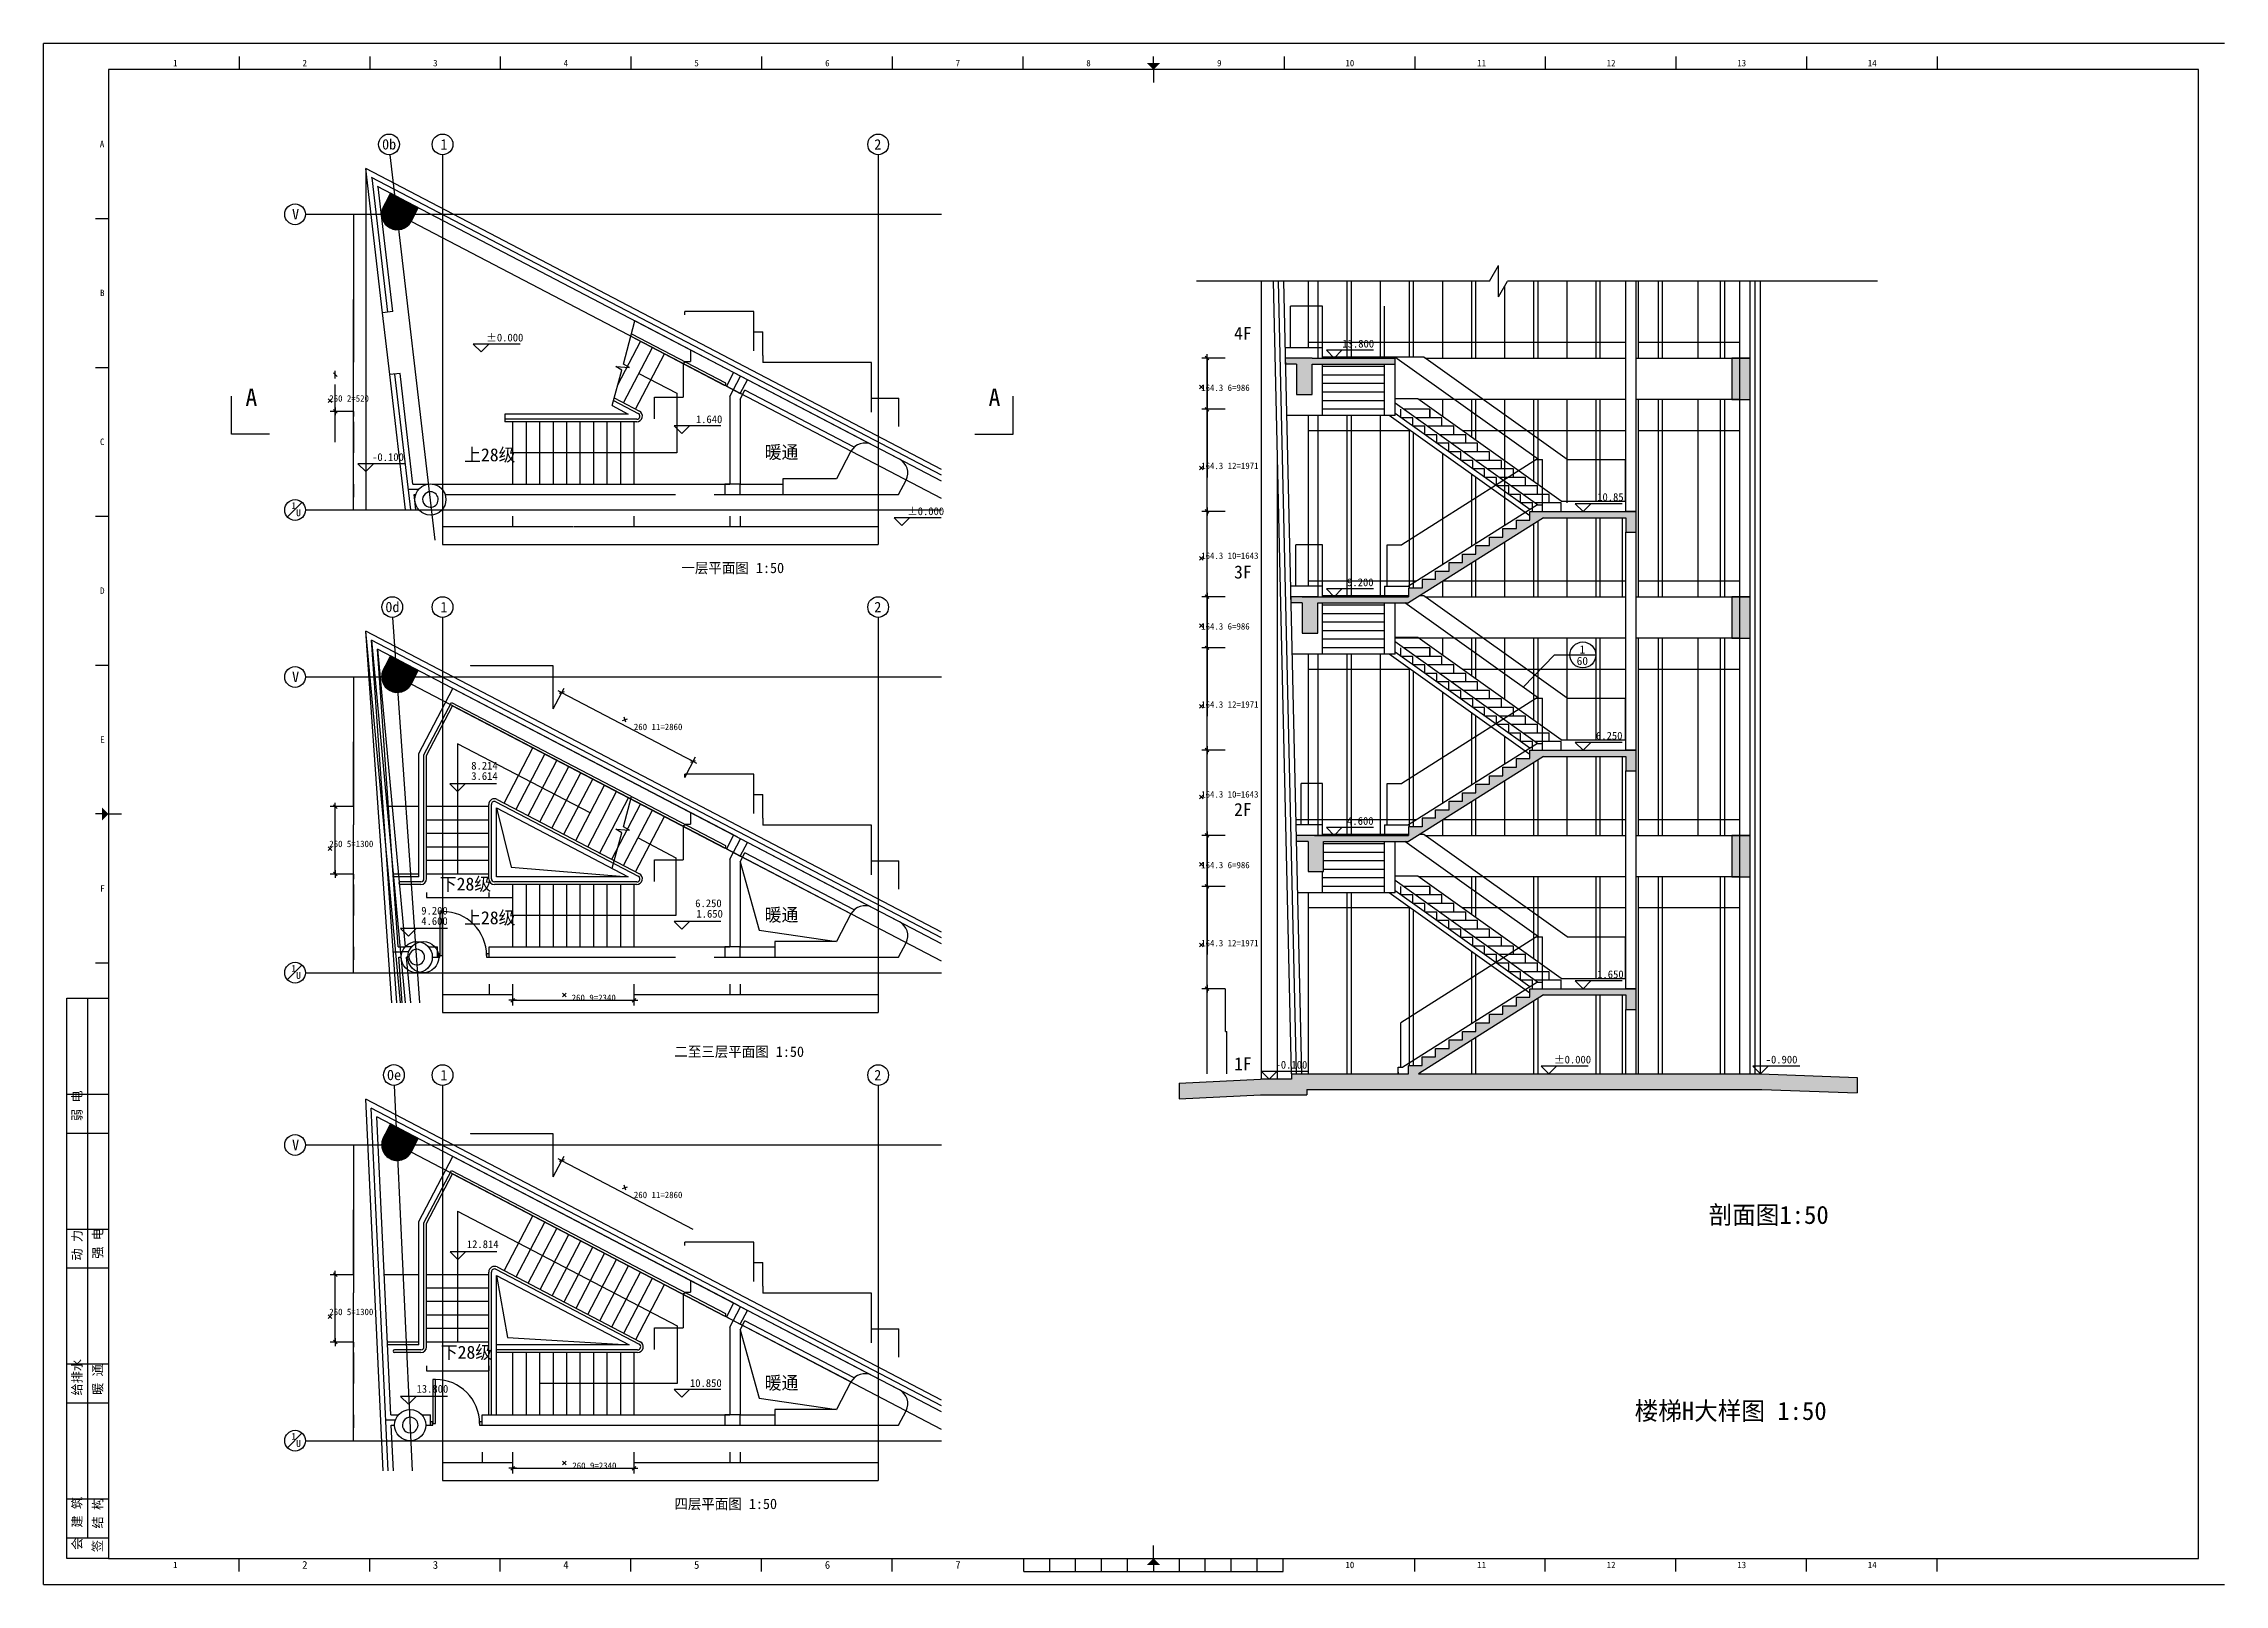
# Model space of a CAD drawing. Header units: metres. Extents: x 163826 to 205876, y -74600 to -44900.
import ezdxf

# ---------------------------------------------------------------- set-up
doc = ezdxf.new("R2010")
doc.units = ezdxf.units.M
for name, color, linetype in [('A_TEXT', 31, 'Continuous'), ('AXIS', 8, 'Continuous'), ('COL-S', 251, 'Continuous'), ('COLUMN', 1, 'Continuous'), ('D-TEXT', 3, 'Continuous'), ('DIM', 3, 'Continuous'), ('ELEVATER', 62, 'Continuous'), ('JG', 1, 'Continuous'), ('LINE', 3, 'Continuous'), ('PUB_DIM', 3, 'Continuous'), ('STAIR', 6, 'Continuous'), ('STRUC', 1, 'Continuous'), ('TEXT', 7, 'Continuous'), ('TK', 9, 'Continuous'), ('WALL', 2, 'Continuous'), ('WIN', 4, 'Continuous'), ('WINDOW', 4, 'Continuous'), ('XU', 6, 'Continuous')]:
    doc.layers.add(name, color=color, linetype=linetype)
doc.dimstyles.get("Standard").update_dxf_attribs({"dimtxt": 2.5, "dimasz": 2.5, "dimexe": 1.25, "dimexo": 0.625, "dimtad": 1, "dimcen": 2.5, "dimazin": 3, "dimtfac": 1, "dimtmove": 0, "dimatfit": 3})

msp = doc.modelspace()

# ---------------------------------------------------------------- texts
at = {"char_height": 125, "attachment_point": 1}
for s, insert in [('260 2=520', (169333.39, -51676.69)), ('164.3 6=986', (186146.07, -51470.73)), ('164.3 12=1971', (186146.07, -52976.86)), ('164.3 10=1643', (186146.07, -54708.35)), ('164.3 6=986', (186146.07, -56070.73)), ('164.3 12=1971', (186146.07, -57576.86)), ('260 11=2860', (175207.15, -58008.47)), ('164.3 10=1643', (186146.07, -59308.35)), ('260 5=1300', (169333.39, -60263.46)), ('164.3 6=986', (186146.07, -60670.73)), ('164.3 12=1971', (186146.07, -62176.86)), ('260 9=2340', (174007.83, -63230.24)), ('260 11=2860', (175207.15, -67030.11)), ('260 5=1300', (169333.39, -69285.1)), ('260 9=2340', (174019.99, -72249.38))]:
    msp.add_mtext(s, dxfattribs=dict(at, insert=insert))
at = {"layer": 'A_TEXT'}
for s, p in [('60', (193386.67, -56878.77, -0.19)), ('1', (193443.39, -56657.6, -0.19))]:
    msp.add_text(s, height=160, dxfattribs=at).set_placement(p)
at = {"layer": 'D-TEXT'}
for s, p in [('0b', (170352.04, -46940.66)), ('0d', (170414.93, -55859.33)), ('0e', (170446.31, -64879.5))]:
    msp.add_text(s, height=200, dxfattribs=at).set_placement(p)
for s, p in [('1', (171476.3, -46942.36)), ('2', (179842.01, -46942.36)), ('V', (168615.75, -48290.02)), ('1', (171476.3, -55861.02)), ('2', (179842.01, -55861.02)), ('V', (168615.75, -57208.68)), ('1', (171476.3, -64882.66)), ('2', (179842.01, -64882.66)), ('V', (168615.75, -66230.32))]:
    msp.add_text(s, height=200, rotation=360, dxfattribs=at).set_placement(p)
at = {"layer": 'TEXT'}
for s, height, p in [('4F', 250, (186779.5, -50609.48)), ('%%p0.000', 150, (172361.36, -50641.02)), ('13.800', 150, (188868.04, -50758.48)), ('A', 333.33, (167717.68, -51882.25)), ('1.640', 150, (176402.56, -52215.53)), ('-0.100', 150, (170159.81, -52945.64)), ('上28级', 250, (171933.7, -52950.9)), ('暖通', 250, (177729.45, -52900.34)), ('10.85', 150, (193781.69, -53715.62)), ('%%p0.000', 150, (180474.84, -53988.47)), (' 一层平面图 1:50', 200, (175987.26, -55106.46)), ('3F', 250, (186779.5, -55209.94)), ('9.200', 150, (188959.47, -55358.48)), ('6.250', 150, (193758.83, -58315.62)), ('8.214', 150, (172071.3, -58893.34)), ('3.614', 150, (172071.3, -59093.34)), ('2F', 250, (186779.5, -59787.94)), ('4.600', 150, (188959.47, -59958.48)), ('下28级', 250, (171464.91, -61224.61)), ('4.600', 150, (171107.4, -61888.34)), ('9.200', 150, (171107.4, -61688.34)), ('上28级', 250, (171933.7, -61874.34)), ('6.250', 150, (176389.74, -61545.8)), ('1.650', 150, (176412.6, -61747.75)), ('暖通', 250, (177729.45, -61819)), ('1.650', 150, (193781.69, -62915.62)), ('二至三层平面图 1:50', 200, (175987.26, -64431.79)), ('1F', 250, (186779.5, -64690.59)), ('-0.100', 150, (187579.77, -64658.48)), ('%%p0.000', 150, (192949.73, -64558.48)), ('-0.900', 150, (197030.89, -64558.48)), ('剖面图1:50', 350, (195929.07, -67651.69)), ('12.814', 150, (171986.05, -68117.55)), ('下28级', 250, (171484.15, -70250.6)), ('暖通', 250, (177729.45, -70840.64)), ('13.800', 150, (171015.98, -70905.43)), ('10.850', 150, (176288.27, -70794.72)), ('楼梯H大样图 1:50', 350, (194503.54, -71430.68)), ('四层平面图 1:50', 200, (175987.26, -73148.16))]:
    msp.add_text(s, height=height, rotation=360, dxfattribs=at).set_placement(p)
msp.add_text('A', height=333.33, dxfattribs=at).set_placement((182046.81, -51882.25))
at = {"layer": 'TK'}
for s, height, p in [('1', 125, (166322.24, -45337.57)), ('2', 125, (168818.22, -45337.57)), ('3', 125, (171336.97, -45337.57)), ('4', 125, (173853.19, -45337.57)), ('5', 125, (176374.47, -45337.57)), ('6', 125, (178895.75, -45337.57)), ('7', 125, (181411.97, -45337.57)), ('8', 125, (183930.72, -45337.57)), ('9', 125, (186452, -45337.57)), ('10', 125, (188927.74, -45337.57)), ('11', 125, (191469.26, -45337.57)), ('12', 125, (193965.24, -45337.57)), ('13', 125, (196483.99, -45337.57)), ('14', 125, (199000.21, -45337.57)), ('A', 125, (164910.04, -46897.57)), ('B', 125, (164915.09, -49767.57)), ('C', 125, (164912.56, -52637.57)), ('D', 125, (164915.09, -55507.57)), ('E', 125, (164917.62, -58377.57)), ('F', 125, (164917.62, -61247.57)), ('1', 125, (166322.24, -74287.57)), ('2', 150, (168811.14, -74300.07)), ('3', 150, (171329.89, -74300.07)), ('4', 150, (173845.6, -74300.07)), ('5', 150, (176367.39, -74300.07)), ('6', 150, (178889.17, -74300.07)), ('7', 150, (181404.89, -74300.07)), ('10', 125, (188927.74, -74287.57)), ('11', 125, (191469.26, -74287.57)), ('12', 125, (193965.24, -74287.57)), ('13', 125, (196483.99, -74287.57)), ('14', 125, (199000.21, -74287.57))]:
    msp.add_text(s, height=height, dxfattribs=at).set_placement(p)
for s, p in [('弱 电', (164559.51, -65669.07)), ('动 力', (164559.51, -68359.07)), ('强 电', (164959.51, -68323.07)), ('给排水', (164559.51, -70959.07)), ('暖 通', (164959.51, -70947.07)), ('建 筑', (164559.51, -73505.07)), ('结 构', (164959.51, -73523.07)), ('会', (164559.51, -73936.07)), ('签', (164953.51, -73978.07))]:
    msp.add_text(s, height=180, rotation=90, dxfattribs=at).set_placement(p)

# ---------------------------------------------------------------- blocks, each defined once
blk = doc.blocks.new('DOOR10')
at = {"linetype": 'BYBLOCK'}
for points in [[(50, 32.5), (100, 32.5), (100, 882.5), (50, 882.5)], [(0, 0), (50, 0), (50, 65), (0, 65)], [(950, 0), (1000, 0), (1000, 65), (950, 65)]]:
    blk.add_lwpolyline(points, close=True, dxfattribs=at)
blk.add_arc((100, 29.81), 850, 0, 90, dxfattribs=at)
blk = doc.blocks.new('_DIMX')
blk.add_line((-150, 0), (150, 0))
blk.add_lwpolyline([(-70, -70), (70, 70)])
blk = doc.blocks.new('A$C32ED051E')
at = {"layer": 'D-TEXT', "linetype": 'BYBLOCK'}
blk.add_line((0, 0), (848.53, 848.53), dxfattribs=at)
for s, p in [('1', (229.29, 459.39)), ('U', (513.7, 41.38))]:
    blk.add_text(s, height=400, rotation=360, dxfattribs=at).set_placement(p)
blk = doc.blocks.new('*D1')
for p, q in [((171208.38, -61261.26), (171208.38, -61358.44)), ((171208.63, -61358.44), (171806.38, -61358.44)), ((171810.38, -61358.44), (172408.13, -61358.44)), ((172408.38, -61261.26), (172408.38, -61358.44))]:
    blk.add_line(p, q)
at = {"layer": 'Defpoints'}
for p in [(171208.38, -61261.26), (171208.38, -61358.44), (172408.38, -61261.26)]:
    blk.add_point(p, dxfattribs=at)
at = {"layer": 'DIM', "insert": (171808.38, -61358.44), "char_height": 1, "attachment_point": 5}
blk.add_mtext('1200', dxfattribs=at)
blk = doc.blocks.new('*D2')
for p, q in [((172408.38, -61261.26), (172408.38, -61358.44)), ((172408.63, -61358.44), (172635.105, -61358.44)), ((172641.105, -61358.44), (172867.58, -61358.44)), ((172867.83, -61261.26), (172867.83, -61358.44))]:
    blk.add_line(p, q)
at = {"layer": 'Defpoints'}
for p in [(172408.38, -61261.26), (172408.38, -61358.44), (172867.83, -61261.26)]:
    blk.add_point(p, dxfattribs=at)
at = {"layer": 'DIM', "insert": (172638.105, -61358.44), "char_height": 1, "attachment_point": 5}
blk.add_mtext('459,45', dxfattribs=at)
blk = doc.blocks.new('*D3')
for p, q in [((186258.57, -60161.42), (186258.57, -62461.42)), ((186258.32, -62461.42), (186258.07, -62461.42)), ((186258.57, -64761.42), (186258.57, -62461.42)), ((186258.57, -62461.42), (186258.57, -62461.42)), ((186258.82, -62461.42), (186259.07, -62461.42))]:
    blk.add_line(p, q)
at = {"layer": 'Defpoints'}
for p in [(186258.57, -60161.42), (186258.57, -62461.42), (186258.57, -64761.42)]:
    blk.add_point(p, dxfattribs=at)
at = {"layer": 'DIM', "insert": (186258.57, -62460.295), "char_height": 1, "attachment_point": 5}
blk.add_mtext('0', dxfattribs=at)
blk = doc.blocks.new('*D4')
for p, q in [((169800.28, -61108.68), (169800.28, -61708.68)), ((169800.03, -61708.68), (169799.78, -61708.68)), ((169800.28, -62308.68), (169800.28, -61708.68)), ((169800.28, -61708.68), (169800.28, -61708.68)), ((169800.53, -61708.68), (169800.78, -61708.68))]:
    blk.add_line(p, q)
at = {"layer": 'Defpoints'}
for p in [(169800.28, -61108.68), (169800.28, -61708.68), (169800.28, -62308.68)]:
    blk.add_point(p, dxfattribs=at)
at = {"layer": 'DIM', "insert": (169800.28, -61707.555), "char_height": 1, "attachment_point": 5}
blk.add_mtext('0', dxfattribs=at)
blk = doc.blocks.new('*D5')
for p, q in [((169800.28, -57108.68), (169800.28, -59958.68)), ((169800.03, -59958.68), (169799.78, -59958.68)), ((169800.28, -62808.68), (169800.28, -59958.68)), ((169800.28, -59958.68), (169800.28, -59958.68)), ((169800.53, -59958.68), (169800.78, -59958.68))]:
    blk.add_line(p, q)
at = {"layer": 'Defpoints'}
for p in [(169800.28, -57108.68), (169800.28, -59958.68), (169800.28, -62808.68)]:
    blk.add_point(p, dxfattribs=at)
at = {"layer": 'DIM', "insert": (169800.28, -59957.555), "char_height": 1, "attachment_point": 5}
blk.add_mtext('0', dxfattribs=at)
blk = doc.blocks.new('*D6')
for p, q in [((169800.28, -66130.32), (169800.28, -67380.32)), ((169800.03, -67380.32), (169799.78, -67380.32)), ((169800.28, -68630.32), (169800.28, -67380.32)), ((169800.28, -67380.32), (169800.28, -67380.32)), ((169800.53, -67380.32), (169800.78, -67380.32))]:
    blk.add_line(p, q)
at = {"layer": 'Defpoints'}
for p in [(169800.28, -66130.32), (169800.28, -67380.32), (169800.28, -68630.32)]:
    blk.add_point(p, dxfattribs=at)
at = {"layer": 'DIM', "insert": (169800.28, -67379.195), "char_height": 1, "attachment_point": 5}
blk.add_mtext('0', dxfattribs=at)
blk = doc.blocks.new('*D7')
for p, q in [((169800.28, -66130.32), (169800.28, -68980.32)), ((169800.03, -68980.32), (169799.78, -68980.32)), ((169800.28, -71830.32), (169800.28, -68980.32)), ((169800.28, -68980.32), (169800.28, -68980.32)), ((169800.53, -68980.32), (169800.78, -68980.32))]:
    blk.add_line(p, q)
at = {"layer": 'Defpoints'}
for p in [(169800.28, -66130.32), (169800.28, -68980.32), (169800.28, -71830.32)]:
    blk.add_point(p, dxfattribs=at)
at = {"layer": 'DIM', "insert": (169800.28, -68979.195), "char_height": 1, "attachment_point": 5}
blk.add_mtext('0', dxfattribs=at)
blk = doc.blocks.new('*D8')
for p, q in [((169800.28, -70130.32), (169800.28, -70730.32)), ((169800.03, -70730.32), (169799.78, -70730.32)), ((169800.28, -71330.32), (169800.28, -70730.32)), ((169800.28, -70730.32), (169800.28, -70730.32)), ((169800.53, -70730.32), (169800.78, -70730.32))]:
    blk.add_line(p, q)
at = {"layer": 'Defpoints'}
for p in [(169800.28, -70130.32), (169800.28, -70730.32), (169800.28, -71330.32)]:
    blk.add_point(p, dxfattribs=at)
at = {"layer": 'DIM', "insert": (169800.28, -70729.195), "char_height": 1, "attachment_point": 5}
blk.add_mtext('0', dxfattribs=at)
blk = doc.blocks.new('*D9')
for p, q in [((169800.28, -71330.32), (169800.28, -71580.32)), ((169800.03, -71580.32), (169799.78, -71580.32)), ((169800.28, -71830.32), (169800.28, -71580.32)), ((169800.28, -71580.32), (169800.28, -71580.32)), ((169800.53, -71580.32), (169800.78, -71580.32))]:
    blk.add_line(p, q)
at = {"layer": 'Defpoints'}
for p in [(169800.28, -71330.32), (169800.28, -71580.32), (169800.28, -71830.32)]:
    blk.add_point(p, dxfattribs=at)
at = {"layer": 'DIM', "insert": (169800.28, -71579.195), "char_height": 1, "attachment_point": 5}
blk.add_mtext('0', dxfattribs=at)
blk = doc.blocks.new('*D10')
for p, q in [((169800.03, -70030.32), (169799.78, -70030.32)), ((169800.28, -69930.32), (169800.28, -70030.32)), ((169800.28, -70130.32), (169800.28, -70030.32)), ((169800.28, -70030.32), (169800.28, -70030.32)), ((169800.53, -70030.32), (169800.78, -70030.32))]:
    blk.add_line(p, q)
at = {"layer": 'Defpoints'}
for p in [(169800.28, -69930.32), (169800.28, -70030.32), (169800.28, -70130.32)]:
    blk.add_point(p, dxfattribs=at)
at = {"layer": 'DIM', "insert": (169800.28, -70029.195), "char_height": 1, "attachment_point": 5}
blk.add_mtext('0', dxfattribs=at)
blk = doc.blocks.new('*D11')
for p, q in [((169800.03, -62558.68), (169799.78, -62558.68)), ((169800.28, -62308.68), (169800.28, -62558.68)), ((169800.28, -62808.68), (169800.28, -62558.68)), ((169800.28, -62558.68), (169800.28, -62558.68)), ((169800.53, -62558.68), (169800.78, -62558.68))]:
    blk.add_line(p, q)
at = {"layer": 'Defpoints'}
for p in [(169800.28, -62308.68), (169800.28, -62558.68), (169800.28, -62808.68)]:
    blk.add_point(p, dxfattribs=at)
at = {"layer": 'DIM', "insert": (169800.28, -62557.555), "char_height": 1, "attachment_point": 5}
blk.add_mtext('0', dxfattribs=at)
blk = doc.blocks.new('*D12')
for p, q in [((177696.06, -68854.2), (177696.06, -68989.89)), ((178739.165, -68989.89), (177695.81, -68989.89)), ((179786.52, -68989.89), (178743.165, -68989.89)), ((179786.27, -69945.54), (179786.27, -68989.89))]:
    blk.add_line(p, q)
at = {"layer": 'Defpoints'}
for p in [(177696.06, -68854.2), (179786.27, -68989.89), (179786.27, -69945.54)]:
    blk.add_point(p, dxfattribs=at)
at = {"layer": 'DIM', "insert": (178741.165, -68989.89), "char_height": 1, "attachment_point": 5}
blk.add_mtext('2360', dxfattribs=at)
blk = doc.blocks.new('*D13')
for p, q in [((171517.54, -72050.71), (171517.54, -72599.38)), ((179917.54, -72050.71), (179917.54, -72599.38)), ((171517.79, -72599.38), (175715.54, -72599.38)), ((175719.54, -72599.38), (179917.29, -72599.38))]:
    blk.add_line(p, q)
at = {"layer": 'Defpoints'}
for p in [(171517.54, -72050.71), (179917.54, -72050.71), (171517.54, -72599.38)]:
    blk.add_point(p, dxfattribs=at)
at = {"layer": 'DIM', "insert": (175717.54, -72599.38), "char_height": 1, "attachment_point": 5}
blk.add_mtext('8400', dxfattribs=at)
blk = doc.blocks.new('*D14')
for p, q in [((171517.54, -63029.07), (171517.54, -63577.75)), ((179917.54, -63029.07), (179917.54, -63577.75)), ((171517.79, -63577.75), (175715.54, -63577.75)), ((175719.54, -63577.75), (179917.29, -63577.75))]:
    blk.add_line(p, q)
at = {"layer": 'Defpoints'}
for p in [(171517.54, -63029.07), (179917.54, -63029.07), (171517.54, -63577.75)]:
    blk.add_point(p, dxfattribs=at)
at = {"layer": 'DIM', "insert": (175717.54, -63577.75), "char_height": 1, "attachment_point": 5}
blk.add_mtext('8400', dxfattribs=at)
blk = doc.blocks.new('*D15')
for p, q in [((177257.83, -63029.07), (177257.83, -63227.75)), ((179917.54, -63029.07), (179917.54, -63227.75)), ((177258.08, -63227.75), (178584.185, -63227.75)), ((178591.185, -63227.75), (179917.29, -63227.75))]:
    blk.add_line(p, q)
at = {"layer": 'Defpoints'}
for p in [(177257.83, -63029.07), (179917.54, -63029.07), (177257.83, -63227.75)]:
    blk.add_point(p, dxfattribs=at)
at = {"layer": 'DIM', "insert": (178587.685, -63227.75), "char_height": 1, "attachment_point": 5}
blk.add_mtext('2659,71', dxfattribs=at)
blk = doc.blocks.new('*D16')
for p, q in [((176850.185, -68004.4), (176188.6, -68004.4)), ((176188.85, -68067.26), (176188.85, -68004.4)), ((177518.77, -68004.4), (176857.185, -68004.4)), ((177518.52, -68761.5), (177518.52, -68004.4))]:
    blk.add_line(p, q)
at = {"layer": 'Defpoints'}
for p in [(176188.85, -68067.26), (177518.52, -68004.4), (177518.52, -68761.5)]:
    blk.add_point(p, dxfattribs=at)
at = {"layer": 'DIM', "insert": (176853.685, -68004.4), "char_height": 1, "attachment_point": 5}
blk.add_mtext('1329,67', dxfattribs=at)
blk = doc.blocks.new('*D17')
for p, q in [((171517.54, -72050.71), (171517.54, -72249.38)), ((171517.79, -72249.38), (171897.2, -72249.38)), ((171903.2, -72249.38), (172282.61, -72249.38)), ((172282.86, -72050.71), (172282.86, -72249.38))]:
    blk.add_line(p, q)
at = {"layer": 'Defpoints'}
for p in [(171517.54, -72050.71), (171517.54, -72249.38), (172282.86, -72050.71)]:
    blk.add_point(p, dxfattribs=at)
at = {"layer": 'DIM', "insert": (171900.2, -72249.38), "char_height": 1, "attachment_point": 5}
blk.add_mtext('765,32', dxfattribs=at)
blk = doc.blocks.new('*D18')
for p, q in [((172282.86, -72050.71), (172282.86, -72249.38)), ((172283.11, -72249.38), (172572.345, -72249.38)), ((172578.345, -72249.38), (172867.58, -72249.38)), ((172867.83, -72050.71), (172867.83, -72249.38))]:
    blk.add_line(p, q)
at = {"layer": 'Defpoints'}
for p in [(172282.86, -72050.71), (172282.86, -72249.38), (172867.83, -72050.71)]:
    blk.add_point(p, dxfattribs=at)
at = {"layer": 'DIM', "insert": (172575.345, -72249.38), "char_height": 1, "attachment_point": 5}
blk.add_mtext('584,97', dxfattribs=at)
blk = doc.blocks.new('*D19')
for p, q in [((171208.88, -70389.5), (171208.88, -70486.69)), ((171209.13, -70486.69), (171806.88, -70486.69)), ((171810.88, -70486.69), (172408.63, -70486.69)), ((172408.88, -70389.5), (172408.88, -70486.69))]:
    blk.add_line(p, q)
at = {"layer": 'Defpoints'}
for p in [(171208.88, -70389.5), (171208.88, -70486.69), (172408.88, -70389.5)]:
    blk.add_point(p, dxfattribs=at)
at = {"layer": 'DIM', "insert": (171808.88, -70486.69), "char_height": 1, "attachment_point": 5}
blk.add_mtext('1200', dxfattribs=at)
blk = doc.blocks.new('*D20')
for p, q in [((176160.34, -69011.26), (176160.34, -69657.39)), ((175604.95, -70075), (175604.95, -69657.39)), ((175605.2, -69657.39), (175879.645, -69657.39)), ((175885.645, -69657.39), (176160.09, -69657.39))]:
    blk.add_line(p, q)
at = {"layer": 'Defpoints'}
for p in [(176160.34, -69011.26), (175604.95, -69657.39), (175604.95, -70075)]:
    blk.add_point(p, dxfattribs=at)
at = {"layer": 'DIM', "insert": (175882.645, -69657.39), "char_height": 1, "attachment_point": 5}
blk.add_mtext('555,39', dxfattribs=at)
blk = doc.blocks.new('*D21')
for p, q in [((176299.19, -68745.32), (176299.19, -68966.74)), ((176183.48, -68966.94), (176183.48, -68966.74)), ((176183.73, -68966.74), (176238.335, -68966.74)), ((176244.335, -68966.74), (176298.94, -68966.74))]:
    blk.add_line(p, q)
at = {"layer": 'Defpoints'}
for p in [(176299.19, -68745.32), (176183.48, -68966.74), (176183.48, -68966.94)]:
    blk.add_point(p, dxfattribs=at)
at = {"layer": 'DIM', "insert": (176241.335, -68966.74), "char_height": 1, "attachment_point": 5}
blk.add_mtext('115,71', dxfattribs=at)
blk = doc.blocks.new('*D22')
for p, q in [((176160.34, -69011.26), (176160.34, -68994.57)), ((176160.59, -68994.57), (176169.41, -68994.57)), ((176174.41, -68994.57), (176183.23, -68994.57)), ((176183.48, -68966.94), (176183.48, -68994.57))]:
    blk.add_line(p, q)
at = {"layer": 'Defpoints'}
for p in [(176160.34, -68994.57), (176160.34, -69011.26), (176183.48, -68966.94)]:
    blk.add_point(p, dxfattribs=at)
at = {"layer": 'DIM', "insert": (176171.91, -68994.57), "char_height": 1, "attachment_point": 5}
blk.add_mtext('23,14', dxfattribs=at)
blk = doc.blocks.new('*D23')
for p, q in [((172852.81, -65917.04), (172057.76, -65917.04)), ((172058.01, -65910.47), (172058.01, -65917.04)), ((173653.86, -65917.04), (172858.81, -65917.04)), ((173653.61, -66743.57), (173653.61, -65917.04))]:
    blk.add_line(p, q)
at = {"layer": 'Defpoints'}
for p in [(172058.01, -65910.47), (173653.61, -65917.04), (173653.61, -66743.57)]:
    blk.add_point(p, dxfattribs=at)
at = {"layer": 'DIM', "insert": (172855.81, -65917.04), "char_height": 1, "attachment_point": 5}
blk.add_mtext('1595,6', dxfattribs=at)
blk = doc.blocks.new('*D24')
for p, q in [((172417.54, -63029.07), (172417.54, -63227.75)), ((172867.83, -63029.07), (172867.83, -63227.75)), ((172417.79, -63227.75), (172639.685, -63227.75)), ((172645.685, -63227.75), (172867.58, -63227.75))]:
    blk.add_line(p, q)
at = {"layer": 'Defpoints'}
for p in [(172417.54, -63029.07), (172867.83, -63029.07), (172417.54, -63227.75)]:
    blk.add_point(p, dxfattribs=at)
at = {"layer": 'DIM', "insert": (172642.685, -63227.75), "char_height": 1, "attachment_point": 5}
blk.add_mtext('450,29', dxfattribs=at)
blk = doc.blocks.new('*D25')
for p, q in [((171517.54, -63029.07), (171517.54, -63227.75)), ((172417.54, -63029.07), (172417.54, -63227.75)), ((171517.79, -63227.75), (171966.04, -63227.75)), ((171969.04, -63227.75), (172417.29, -63227.75))]:
    blk.add_line(p, q)
at = {"layer": 'Defpoints'}
for p in [(171517.54, -63029.07), (172417.54, -63029.07), (171517.54, -63227.75)]:
    blk.add_point(p, dxfattribs=at)
at = {"layer": 'DIM', "insert": (171967.54, -63227.75), "char_height": 1, "attachment_point": 5}
blk.add_mtext('900', dxfattribs=at)
blk = doc.blocks.new('*D26')
for p, q in [((175207.83, -63029.07), (175207.83, -63227.75)), ((177057.83, -63029.07), (177057.83, -63227.75)), ((175208.08, -63227.75), (176130.83, -63227.75)), ((176134.83, -63227.75), (177057.58, -63227.75))]:
    blk.add_line(p, q)
at = {"layer": 'Defpoints'}
for p in [(175207.83, -63029.07), (177057.83, -63029.07), (175207.83, -63227.75)]:
    blk.add_point(p, dxfattribs=at)
at = {"layer": 'DIM', "insert": (176132.83, -63227.75), "char_height": 1, "attachment_point": 5}
blk.add_mtext('1850', dxfattribs=at)
blk = doc.blocks.new('*D27')
for p, q in [((169800.28, -57108.68), (169800.28, -58358.68)), ((169800.03, -58358.68), (169799.78, -58358.68)), ((169800.28, -59608.68), (169800.28, -58358.68)), ((169800.28, -58358.68), (169800.28, -58358.68)), ((169800.53, -58358.68), (169800.78, -58358.68))]:
    blk.add_line(p, q)
at = {"layer": 'Defpoints'}
for p in [(169800.28, -57108.68), (169800.28, -58358.68), (169800.28, -59608.68)]:
    blk.add_point(p, dxfattribs=at)
at = {"layer": 'DIM', "insert": (169800.28, -58357.555), "char_height": 1, "attachment_point": 5}
blk.add_mtext('0', dxfattribs=at)
blk = doc.blocks.new('*D28')
for p, q in [((169800.28, -60908.68), (169800.28, -61008.68)), ((169800.03, -61008.68), (169799.78, -61008.68)), ((169800.28, -61108.68), (169800.28, -61008.68)), ((169800.28, -61008.68), (169800.28, -61008.68)), ((169800.53, -61008.68), (169800.78, -61008.68))]:
    blk.add_line(p, q)
at = {"layer": 'Defpoints'}
for p in [(169800.28, -60908.68), (169800.28, -61008.68), (169800.28, -61108.68)]:
    blk.add_point(p, dxfattribs=at)
at = {"layer": 'DIM', "insert": (169800.28, -61007.555), "char_height": 1, "attachment_point": 5}
blk.add_mtext('0', dxfattribs=at)
blk = doc.blocks.new('*D29')
for p, q in [((169800.28, -48190.02), (169800.28, -49830.02)), ((169800.03, -49830.02), (169799.78, -49830.02)), ((169800.28, -51470.02), (169800.28, -49830.02)), ((169800.28, -49830.02), (169800.28, -49830.02)), ((169800.53, -49830.02), (169800.78, -49830.02))]:
    blk.add_line(p, q)
at = {"layer": 'Defpoints'}
for p in [(169800.28, -48190.02), (169800.28, -49830.02), (169800.28, -51470.02)]:
    blk.add_point(p, dxfattribs=at)
at = {"layer": 'DIM', "insert": (169800.28, -49828.895), "char_height": 1, "attachment_point": 5}
blk.add_mtext('0', dxfattribs=at)
blk = doc.blocks.new('*D30')
for p, q in [((169800.28, -48190.02), (169800.28, -51040.02)), ((169800.03, -51040.02), (169799.78, -51040.02)), ((169800.28, -53890.02), (169800.28, -51040.02)), ((169800.28, -51040.02), (169800.28, -51040.02)), ((169800.53, -51040.02), (169800.78, -51040.02))]:
    blk.add_line(p, q)
at = {"layer": 'Defpoints'}
for p in [(169800.28, -48190.02), (169800.28, -51040.02), (169800.28, -53890.02)]:
    blk.add_point(p, dxfattribs=at)
at = {"layer": 'DIM', "insert": (169800.28, -51038.895), "char_height": 1, "attachment_point": 5}
blk.add_mtext('0', dxfattribs=at)
blk = doc.blocks.new('*D31')
for p, q in [((169800.28, -52190.02), (169800.28, -52790.02)), ((169800.03, -52790.02), (169799.78, -52790.02)), ((169800.28, -53390.02), (169800.28, -52790.02)), ((169800.28, -52790.02), (169800.28, -52790.02)), ((169800.53, -52790.02), (169800.78, -52790.02))]:
    blk.add_line(p, q)
at = {"layer": 'Defpoints'}
for p in [(169800.28, -52190.02), (169800.28, -52790.02), (169800.28, -53390.02)]:
    blk.add_point(p, dxfattribs=at)
at = {"layer": 'DIM', "insert": (169800.28, -52788.895), "char_height": 1, "attachment_point": 5}
blk.add_mtext('0', dxfattribs=at)
blk = doc.blocks.new('*D32')
for p, q in [((169800.28, -53390.02), (169800.28, -53640.02)), ((169800.03, -53640.02), (169799.78, -53640.02)), ((169800.28, -53890.02), (169800.28, -53640.02)), ((169800.28, -53640.02), (169800.28, -53640.02)), ((169800.53, -53640.02), (169800.78, -53640.02))]:
    blk.add_line(p, q)
at = {"layer": 'Defpoints'}
for p in [(169800.28, -53390.02), (169800.28, -53640.02), (169800.28, -53890.02)]:
    blk.add_point(p, dxfattribs=at)
at = {"layer": 'DIM', "insert": (169800.28, -53638.895), "char_height": 1, "attachment_point": 5}
blk.add_mtext('0', dxfattribs=at)
blk = doc.blocks.new('*D33')
for p, q in [((169800.03, -52090.02), (169799.78, -52090.02)), ((169800.28, -51990.02), (169800.28, -52090.02)), ((169800.28, -52190.02), (169800.28, -52090.02)), ((169800.28, -52090.02), (169800.28, -52090.02)), ((169800.53, -52090.02), (169800.78, -52090.02))]:
    blk.add_line(p, q)
at = {"layer": 'Defpoints'}
for p in [(169800.28, -51990.02), (169800.28, -52090.02), (169800.28, -52190.02)]:
    blk.add_point(p, dxfattribs=at)
at = {"layer": 'DIM', "insert": (169800.28, -52088.895), "char_height": 1, "attachment_point": 5}
blk.add_mtext('0', dxfattribs=at)
blk = doc.blocks.new('*D34')
for p, q in [((171517.54, -54007.43), (171517.54, -54556.11)), ((179917.54, -54007.43), (179917.54, -54556.11)), ((171517.79, -54556.11), (175715.54, -54556.11)), ((175719.54, -54556.11), (179917.29, -54556.11))]:
    blk.add_line(p, q)
at = {"layer": 'Defpoints'}
for p in [(171517.54, -54007.43), (179917.54, -54007.43), (171517.54, -54556.11)]:
    blk.add_point(p, dxfattribs=at)
at = {"layer": 'DIM', "insert": (175717.54, -54556.11), "char_height": 1, "attachment_point": 5}
blk.add_mtext('8400', dxfattribs=at)
blk = doc.blocks.new('*D35')
for p, q in [((172852.81, -56895.4), (172057.76, -56895.4)), ((172058.01, -56888.84), (172058.01, -56895.4)), ((173653.86, -56895.4), (172858.81, -56895.4)), ((173653.61, -57721.93), (173653.61, -56895.4))]:
    blk.add_line(p, q)
at = {"layer": 'Defpoints'}
for p in [(172058.01, -56888.84), (173653.61, -56895.4), (173653.61, -57721.93)]:
    blk.add_point(p, dxfattribs=at)
at = {"layer": 'DIM', "insert": (172855.81, -56895.4), "char_height": 1, "attachment_point": 5}
blk.add_mtext('1595,6', dxfattribs=at)
blk = doc.blocks.new('*D36')
for p, q in [((176183.48, -59945.3), (176183.48, -59945.1)), ((176183.73, -59945.1), (176238.335, -59945.1)), ((176244.335, -59945.1), (176298.94, -59945.1)), ((176299.19, -59723.69), (176299.19, -59945.1))]:
    blk.add_line(p, q)
at = {"layer": 'Defpoints'}
for p in [(176183.48, -59945.1), (176183.48, -59945.3), (176299.19, -59723.69)]:
    blk.add_point(p, dxfattribs=at)
at = {"layer": 'DIM', "insert": (176241.335, -59945.1), "char_height": 1, "attachment_point": 5}
blk.add_mtext('115,71', dxfattribs=at)
blk = doc.blocks.new('*D37')
for p, q in [((176160.34, -59989.62), (176160.34, -60635.75)), ((175604.95, -61053.36), (175604.95, -60635.75)), ((175605.2, -60635.75), (175879.645, -60635.75)), ((175885.645, -60635.75), (176160.09, -60635.75))]:
    blk.add_line(p, q)
at = {"layer": 'Defpoints'}
for p in [(176160.34, -59989.62), (175604.95, -60635.75), (175604.95, -61053.36)]:
    blk.add_point(p, dxfattribs=at)
at = {"layer": 'DIM', "insert": (175882.645, -60635.75), "char_height": 1, "attachment_point": 5}
blk.add_mtext('555,39', dxfattribs=at)
blk = doc.blocks.new('*D38')
for p, q in [((176160.34, -59989.62), (176160.34, -59972.93)), ((176160.59, -59972.93), (176169.41, -59972.93)), ((176174.41, -59972.93), (176183.23, -59972.93)), ((176183.48, -59945.3), (176183.48, -59972.93))]:
    blk.add_line(p, q)
at = {"layer": 'Defpoints'}
for p in [(176160.34, -59972.93), (176160.34, -59989.62), (176183.48, -59945.3)]:
    blk.add_point(p, dxfattribs=at)
at = {"layer": 'COL-S', "insert": (176171.91, -59972.93), "char_height": 1, "attachment_point": 5}
blk.add_mtext('23,14', dxfattribs=at)
blk = doc.blocks.new('*D39')
for p, q in [((171517.54, -54007.43), (171517.54, -54206.11)), ((171517.79, -54206.11), (172189.185, -54206.11)), ((172196.185, -54206.11), (172867.58, -54206.11)), ((172867.83, -54007.43), (172867.83, -54206.11))]:
    blk.add_line(p, q)
at = {"layer": 'Defpoints'}
for p in [(171517.54, -54007.43), (171517.54, -54206.11), (172867.83, -54007.43)]:
    blk.add_point(p, dxfattribs=at)
at = {"layer": 'DIM', "insert": (172192.685, -54206.11), "char_height": 1, "attachment_point": 5}
blk.add_mtext('1350,29', dxfattribs=at)
blk = doc.blocks.new('*D40')
for p, q in [((176160.34, -51070.96), (176160.34, -51717.09)), ((175604.95, -52134.7), (175604.95, -51717.09)), ((175605.2, -51717.09), (175879.645, -51717.09)), ((175885.645, -51717.09), (176160.09, -51717.09))]:
    blk.add_line(p, q)
at = {"layer": 'Defpoints'}
for p in [(176160.34, -51070.96), (175604.95, -51717.09), (175604.95, -52134.7)]:
    blk.add_point(p, dxfattribs=at)
at = {"layer": 'DIM', "insert": (175882.645, -51717.09), "char_height": 1, "attachment_point": 5}
blk.add_mtext('555,39', dxfattribs=at)
blk = doc.blocks.new('*D41')
for p, q in [((176299.19, -50805.02), (176299.19, -51026.44)), ((176183.48, -51026.64), (176183.48, -51026.44)), ((176183.73, -51026.44), (176238.335, -51026.44)), ((176244.335, -51026.44), (176298.94, -51026.44))]:
    blk.add_line(p, q)
at = {"layer": 'Defpoints'}
for p in [(176299.19, -50805.02), (176183.48, -51026.44), (176183.48, -51026.64)]:
    blk.add_point(p, dxfattribs=at)
at = {"layer": 'DIM', "insert": (176241.335, -51026.44), "char_height": 1, "attachment_point": 5}
blk.add_mtext('115,71', dxfattribs=at)
blk = doc.blocks.new('*D42')
for p, q in [((176160.34, -51070.96), (176160.34, -51054.27)), ((176160.59, -51054.27), (176169.41, -51054.27)), ((176174.41, -51054.27), (176183.23, -51054.27)), ((176183.48, -51026.64), (176183.48, -51054.27))]:
    blk.add_line(p, q)
at = {"layer": 'Defpoints'}
for p in [(176160.34, -51054.27), (176160.34, -51070.96), (176183.48, -51026.64)]:
    blk.add_point(p, dxfattribs=at)
at = {"layer": 'COL-S', "insert": (176171.91, -51054.27), "char_height": 1, "attachment_point": 5}
blk.add_mtext('23,14', dxfattribs=at)
blk = doc.blocks.new('*D43')
for p, q in [((186258.57, -50961.42), (186258.57, -53261.42)), ((186258.32, -53261.42), (186258.07, -53261.42)), ((186258.57, -55561.42), (186258.57, -53261.42)), ((186258.57, -53261.42), (186258.57, -53261.42)), ((186258.82, -53261.42), (186259.07, -53261.42))]:
    blk.add_line(p, q)
at = {"layer": 'Defpoints'}
for p in [(186258.57, -50961.42), (186258.57, -53261.42), (186258.57, -55561.42)]:
    blk.add_point(p, dxfattribs=at)
at = {"layer": 'DIM', "insert": (186258.57, -53260.295), "char_height": 1, "attachment_point": 5}
blk.add_mtext('0', dxfattribs=at)
blk = doc.blocks.new('*D44')
for p, q in [((186258.57, -55561.42), (186258.57, -57861.42)), ((186258.32, -57861.42), (186258.07, -57861.42)), ((186258.57, -60161.42), (186258.57, -57861.42)), ((186258.57, -57861.42), (186258.57, -57861.42)), ((186258.82, -57861.42), (186259.07, -57861.42))]:
    blk.add_line(p, q)
at = {"layer": 'Defpoints'}
for p in [(186258.57, -55561.42), (186258.57, -57861.42), (186258.57, -60161.42)]:
    blk.add_point(p, dxfattribs=at)
at = {"layer": 'DIM', "insert": (186258.57, -57860.295), "char_height": 1, "attachment_point": 5}
blk.add_mtext('0', dxfattribs=at)
blk = doc.blocks.new('*D45')
for p, q in [((177057.83, -63029.07), (177057.83, -63227.75)), ((177257.83, -63029.07), (177257.83, -63227.75)), ((177058.08, -63227.75), (177156.33, -63227.75)), ((177159.33, -63227.75), (177257.58, -63227.75))]:
    blk.add_line(p, q)
at = {"layer": 'Defpoints'}
for p in [(177057.83, -63029.07), (177257.83, -63029.07), (177057.83, -63227.75)]:
    blk.add_point(p, dxfattribs=at)
at = {"layer": 'DIM', "insert": (177157.83, -63227.75), "char_height": 1, "attachment_point": 5}
blk.add_mtext('200', dxfattribs=at)
blk = doc.blocks.new('*D46')
for p, q in [((177257.83, -54007.43), (177257.83, -54206.11)), ((177258.08, -54206.11), (178584.185, -54206.11)), ((178591.185, -54206.11), (179917.29, -54206.11)), ((179917.54, -54007.43), (179917.54, -54206.11))]:
    blk.add_line(p, q)
at = {"layer": 'Defpoints'}
for p in [(177257.83, -54007.43), (177257.83, -54206.11), (179917.54, -54007.43)]:
    blk.add_point(p, dxfattribs=at)
at = {"layer": 'DIM', "insert": (178587.685, -54206.11), "char_height": 1, "attachment_point": 5}
blk.add_mtext('2659,71', dxfattribs=at)
blk = doc.blocks.new('*D47')
for p, q in [((175207.83, -54007.43), (175207.83, -54206.11)), ((175208.08, -54206.11), (176130.83, -54206.11)), ((176134.83, -54206.11), (177057.58, -54206.11)), ((177057.83, -54007.43), (177057.83, -54206.11))]:
    blk.add_line(p, q)
at = {"layer": 'Defpoints'}
for p in [(175207.83, -54007.43), (175207.83, -54206.11), (177057.83, -54007.43)]:
    blk.add_point(p, dxfattribs=at)
at = {"layer": 'DIM', "insert": (176132.83, -54206.11), "char_height": 1, "attachment_point": 5}
blk.add_mtext('1850', dxfattribs=at)
blk = doc.blocks.new('*D48')
for p, q in [((177057.83, -54007.43), (177057.83, -54206.11)), ((177058.08, -54206.11), (177156.33, -54206.11)), ((177159.33, -54206.11), (177257.58, -54206.11)), ((177257.83, -54007.43), (177257.83, -54206.11))]:
    blk.add_line(p, q)
at = {"layer": 'Defpoints'}
for p in [(177057.83, -54007.43), (177057.83, -54206.11), (177257.83, -54007.43)]:
    blk.add_point(p, dxfattribs=at)
at = {"layer": 'DIM', "insert": (177157.83, -54206.11), "char_height": 1, "attachment_point": 5}
blk.add_mtext('200', dxfattribs=at)
blk = doc.blocks.new('*D49')
for p, q in [((177257.83, -72050.71), (177257.83, -72249.38)), ((177258.08, -72249.38), (178584.185, -72249.38)), ((178591.185, -72249.38), (179917.29, -72249.38)), ((179917.54, -72050.71), (179917.54, -72249.38))]:
    blk.add_line(p, q)
at = {"layer": 'Defpoints'}
for p in [(177257.83, -72050.71), (177257.83, -72249.38), (179917.54, -72050.71)]:
    blk.add_point(p, dxfattribs=at)
at = {"layer": 'DIM', "insert": (178587.685, -72249.38), "char_height": 1, "attachment_point": 5}
blk.add_mtext('2659,71', dxfattribs=at)
blk = doc.blocks.new('*D50')
for p, q in [((175207.83, -72050.71), (175207.83, -72249.38)), ((175208.08, -72249.38), (176130.83, -72249.38)), ((176134.83, -72249.38), (177057.58, -72249.38)), ((177057.83, -72050.71), (177057.83, -72249.38))]:
    blk.add_line(p, q)
at = {"layer": 'Defpoints'}
for p in [(175207.83, -72050.71), (175207.83, -72249.38), (177057.83, -72050.71)]:
    blk.add_point(p, dxfattribs=at)
at = {"layer": 'DIM', "insert": (176132.83, -72249.38), "char_height": 1, "attachment_point": 5}
blk.add_mtext('1850', dxfattribs=at)
blk = doc.blocks.new('*D51')
for p, q in [((177057.83, -72050.71), (177057.83, -72249.38)), ((177058.08, -72249.38), (177156.33, -72249.38)), ((177159.33, -72249.38), (177257.58, -72249.38)), ((177257.83, -72050.71), (177257.83, -72249.38))]:
    blk.add_line(p, q)
at = {"layer": 'Defpoints'}
for p in [(177057.83, -72050.71), (177057.83, -72249.38), (177257.83, -72050.71)]:
    blk.add_point(p, dxfattribs=at)
at = {"layer": 'DIM', "insert": (177157.83, -72249.38), "char_height": 1, "attachment_point": 5}
blk.add_mtext('200', dxfattribs=at)
blk = doc.blocks.new('*D52')
for p, q in [((177518.52, -68761.5), (177518.52, -68397.87)), ((177518.77, -68397.87), (177604.29, -68397.87)), ((177610.29, -68397.87), (177695.81, -68397.87)), ((177696.06, -68854.2), (177696.06, -68397.87))]:
    blk.add_line(p, q)
at = {"layer": 'Defpoints'}
for p in [(177518.52, -68397.87), (177518.52, -68761.5), (177696.06, -68854.2)]:
    blk.add_point(p, dxfattribs=at)
at = {"layer": 'DIM', "insert": (177607.29, -68397.87), "char_height": 1, "attachment_point": 5}
blk.add_mtext('177,54', dxfattribs=at)
blk = doc.blocks.new('*D53')
for p, q in [((179786.27, -69945.54), (179786.27, -69674.4)), ((179786.52, -69674.4), (180049.205, -69674.4)), ((180055.205, -69674.4), (180317.89, -69674.4)), ((180318.14, -70223.23), (180318.14, -69674.4))]:
    blk.add_line(p, q)
at = {"layer": 'Defpoints'}
for p in [(179786.27, -69674.4), (179786.27, -69945.54), (180318.14, -70223.23)]:
    blk.add_point(p, dxfattribs=at)
at = {"layer": 'DIM', "insert": (180052.205, -69674.4), "char_height": 1, "attachment_point": 5}
blk.add_mtext('531,87', dxfattribs=at)
blk = doc.blocks.new('*D54')
for p, q in [((178739.165, -59968.25), (177695.81, -59968.25)), ((177696.06, -59832.56), (177696.06, -59968.25)), ((179786.52, -59968.25), (178743.165, -59968.25)), ((179786.27, -60923.9), (179786.27, -59968.25))]:
    blk.add_line(p, q)
at = {"layer": 'Defpoints'}
for p in [(177696.06, -59832.56), (179786.27, -59968.25), (179786.27, -60923.9)]:
    blk.add_point(p, dxfattribs=at)
at = {"layer": 'DIM', "insert": (178741.165, -59968.25), "char_height": 1, "attachment_point": 5}
blk.add_mtext('2360', dxfattribs=at)
blk = doc.blocks.new('*D55')
for p, q in [((176850.185, -58982.76), (176188.6, -58982.76)), ((176188.85, -59045.62), (176188.85, -58982.76)), ((177518.77, -58982.76), (176857.185, -58982.76)), ((177518.52, -59739.87), (177518.52, -58982.76))]:
    blk.add_line(p, q)
at = {"layer": 'Defpoints'}
for p in [(176188.85, -59045.62), (177518.52, -58982.76), (177518.52, -59739.87)]:
    blk.add_point(p, dxfattribs=at)
at = {"layer": 'DIM', "insert": (176853.685, -58982.76), "char_height": 1, "attachment_point": 5}
blk.add_mtext('1329,67', dxfattribs=at)
blk = doc.blocks.new('*D56')
for p, q in [((177518.52, -59739.87), (177518.52, -59376.23)), ((177518.77, -59376.23), (177604.29, -59376.23)), ((177610.29, -59376.23), (177695.81, -59376.23)), ((177696.06, -59832.56), (177696.06, -59376.23))]:
    blk.add_line(p, q)
at = {"layer": 'Defpoints'}
for p in [(177518.52, -59376.23), (177518.52, -59739.87), (177696.06, -59832.56)]:
    blk.add_point(p, dxfattribs=at)
at = {"layer": 'DIM', "insert": (177607.29, -59376.23), "char_height": 1, "attachment_point": 5}
blk.add_mtext('177,54', dxfattribs=at)
blk = doc.blocks.new('*D57')
for p, q in [((179786.27, -60923.9), (179786.27, -60652.77)), ((179786.52, -60652.77), (180049.205, -60652.77)), ((180055.205, -60652.77), (180317.89, -60652.77)), ((180318.14, -61201.6), (180318.14, -60652.77))]:
    blk.add_line(p, q)
at = {"layer": 'Defpoints'}
for p in [(179786.27, -60652.77), (179786.27, -60923.9), (180318.14, -61201.6)]:
    blk.add_point(p, dxfattribs=at)
at = {"layer": 'DIM', "insert": (180052.205, -60652.77), "char_height": 1, "attachment_point": 5}
blk.add_mtext('531,87', dxfattribs=at)
blk = doc.blocks.new('*D58')
for p, q in [((178739.165, -51049.59), (177695.81, -51049.59)), ((177696.06, -50913.9), (177696.06, -51049.59)), ((179786.52, -51049.59), (178743.165, -51049.59)), ((179786.27, -52005.24), (179786.27, -51049.59))]:
    blk.add_line(p, q)
at = {"layer": 'Defpoints'}
for p in [(177696.06, -50913.9), (179786.27, -51049.59), (179786.27, -52005.24)]:
    blk.add_point(p, dxfattribs=at)
at = {"layer": 'DIM', "insert": (178741.165, -51049.59), "char_height": 1, "attachment_point": 5}
blk.add_mtext('2360', dxfattribs=at)
blk = doc.blocks.new('*D59')
for p, q in [((176850.185, -50064.1), (176188.6, -50064.1)), ((176188.85, -50126.96), (176188.85, -50064.1)), ((177518.77, -50064.1), (176857.185, -50064.1)), ((177518.52, -50821.2), (177518.52, -50064.1))]:
    blk.add_line(p, q)
at = {"layer": 'Defpoints'}
for p in [(176188.85, -50126.96), (177518.52, -50064.1), (177518.52, -50821.2)]:
    blk.add_point(p, dxfattribs=at)
at = {"layer": 'DIM', "insert": (176853.685, -50064.1), "char_height": 1, "attachment_point": 5}
blk.add_mtext('1329,67', dxfattribs=at)
blk = doc.blocks.new('*D60')
for p, q in [((177518.52, -50821.2), (177518.52, -50457.57)), ((177518.77, -50457.57), (177604.29, -50457.57)), ((177610.29, -50457.57), (177695.81, -50457.57)), ((177696.06, -50913.9), (177696.06, -50457.57))]:
    blk.add_line(p, q)
at = {"layer": 'Defpoints'}
for p in [(177518.52, -50457.57), (177518.52, -50821.2), (177696.06, -50913.9)]:
    blk.add_point(p, dxfattribs=at)
at = {"layer": 'DIM', "insert": (177607.29, -50457.57), "char_height": 1, "attachment_point": 5}
blk.add_mtext('177,54', dxfattribs=at)
blk = doc.blocks.new('*D61')
for p, q in [((179786.27, -52005.24), (179786.27, -51734.1)), ((179786.52, -51734.1), (180049.205, -51734.1)), ((180055.205, -51734.1), (180317.89, -51734.1)), ((180318.14, -52282.93), (180318.14, -51734.1))]:
    blk.add_line(p, q)
at = {"layer": 'Defpoints'}
for p in [(179786.27, -51734.1), (179786.27, -52005.24), (180318.14, -52282.93)]:
    blk.add_point(p, dxfattribs=at)
at = {"layer": 'DIM', "insert": (180052.205, -51734.1), "char_height": 1, "attachment_point": 5}
blk.add_mtext('531,87', dxfattribs=at)
blk = doc.blocks.new('*D62')
for p, q in [((172867.83, -54007.43), (172867.83, -54206.11)), ((172868.08, -54206.11), (174032.83, -54206.11)), ((174042.83, -54206.11), (175207.58, -54206.11)), ((175207.83, -54007.43), (175207.83, -54206.11))]:
    blk.add_line(p, q)
at = {"layer": 'Defpoints'}
for p in [(172867.83, -54007.43), (172867.83, -54206.11), (175207.83, -54007.43)]:
    blk.add_point(p, dxfattribs=at)
at = {"layer": 'DIM', "insert": (174037.83, -54206.11), "char_height": 1, "attachment_point": 5}
blk.add_mtext('260X9=2340', dxfattribs=at)
blk = doc.blocks.new('*D63')
for p, q in [((186608.57, -63118.56), (186608.57, -63939.99)), ((186608.82, -63939.99), (186616.595, -63939.99)), ((186630.595, -63939.99), (186638.37, -63939.99)), ((186638.62, -64761.42), (186638.62, -63939.99))]:
    blk.add_line(p, q)
at = {"layer": 'Defpoints'}
for p in [(186608.57, -63118.56), (186608.57, -63939.99), (186638.62, -64761.42)]:
    blk.add_point(p, dxfattribs=at)
at = {"layer": 'DIM', "insert": (186623.595, -63939.99), "char_height": 1, "attachment_point": 5}
blk.add_mtext('164.3X10=30,05', dxfattribs=at)

# ---------------------------------------------------------------- dimensions: what is measured, and where the dimension line sits
at = {"layer": 'COL-S'}
for base, p1, p2, picture, middle in [((176160.34, -51054.27), (176160.34, -51070.96), (176183.48, -51026.64), '*D42', (176171.91, -51054.27)), ((176160.34, -59972.93), (176160.34, -59989.62), (176183.48, -59945.3), '*D38', (176171.91, -59972.93))]:
    dim = msp.add_linear_dim(base=base, p1=p1, p2=p2, dimstyle='Standard', dxfattribs=at)
    dim.commit()
    dim.dimension.update_dxf_attribs({"geometry": picture, "text_midpoint": middle})
at = {"layer": 'DIM'}
for base, p1, p2, picture, middle in [((169800.28, -49830.02), (169800.28, -51470.02), (169800.28, -48190.02), '*D29', (169800.28, -49828.895)), ((169800.28, -51040.02), (169800.28, -53890.02), (169800.28, -48190.02), '*D30', (169800.28, -51038.895)), ((177518.52, -50064.1), (177518.52, -50821.2), (176188.85, -50126.96), '*D59', (176853.685, -50064.1)), ((177518.52, -50457.57), (177518.52, -50821.2), (177696.06, -50913.9), '*D60', (177607.29, -50457.57)), ((176183.48, -51026.44), (176183.48, -51026.64), (176299.19, -50805.02), '*D41', (176241.335, -51026.44)), ((175604.95, -51717.09), (175604.95, -52134.7), (176160.34, -51070.96), '*D40', (175882.645, -51717.09)), ((186258.57, -53261.42), (186258.57, -55561.42), (186258.57, -50961.42), '*D43', (186258.57, -53260.295)), ((169800.28, -52090.02), (169800.28, -52190.02), (169800.28, -51990.02), '*D33', (169800.28, -52088.895)), ((179786.27, -51734.1), (179786.27, -52005.24), (180318.14, -52282.93), '*D61', (180052.205, -51734.1)), ((169800.28, -52790.02), (169800.28, -53390.02), (169800.28, -52190.02), '*D31', (169800.28, -52788.895)), ((169800.28, -53640.02), (169800.28, -53890.02), (169800.28, -53390.02), '*D32', (169800.28, -53638.895)), ((171517.54, -54556.11), (171517.54, -54007.43), (179917.54, -54007.43), '*D34', (175717.54, -54556.11)), ((171517.54, -54206.11), (171517.54, -54007.43), (172867.83, -54007.43), '*D39', (172192.685, -54206.11)), ((175207.83, -54206.11), (175207.83, -54007.43), (177057.83, -54007.43), '*D47', (176132.83, -54206.11)), ((177057.83, -54206.11), (177057.83, -54007.43), (177257.83, -54007.43), '*D48', (177157.83, -54206.11)), ((177257.83, -54206.11), (177257.83, -54007.43), (179917.54, -54007.43), '*D46', (178587.685, -54206.11)), ((186258.57, -57861.42), (186258.57, -60161.42), (186258.57, -55561.42), '*D44', (186258.57, -57860.295)), ((169800.28, -59958.68), (169800.28, -62808.68), (169800.28, -57108.68), '*D5', (169800.28, -59957.555)), ((169800.28, -58358.68), (169800.28, -59608.68), (169800.28, -57108.68), '*D27', (169800.28, -58357.555)), ((173653.61, -56895.4), (173653.61, -57721.93), (172058.01, -56888.84), '*D35', (172855.81, -56895.4)), ((177518.52, -58982.76), (177518.52, -59739.87), (176188.85, -59045.62), '*D55', (176853.685, -58982.76)), ((177518.52, -59376.23), (177518.52, -59739.87), (177696.06, -59832.56), '*D56', (177607.29, -59376.23)), ((175604.95, -60635.75), (175604.95, -61053.36), (176160.34, -59989.62), '*D37', (175882.645, -60635.75)), ((176183.48, -59945.1), (176183.48, -59945.3), (176299.19, -59723.69), '*D36', (176241.335, -59945.1)), ((186258.57, -62461.42), (186258.57, -64761.42), (186258.57, -60161.42), '*D3', (186258.57, -62460.295)), ((169800.28, -61008.68), (169800.28, -61108.68), (169800.28, -60908.68), '*D28', (169800.28, -61007.555)), ((179786.27, -60652.77), (179786.27, -60923.9), (180318.14, -61201.6), '*D57', (180052.205, -60652.77)), ((169800.28, -61708.68), (169800.28, -62308.68), (169800.28, -61108.68), '*D4', (169800.28, -61707.555)), ((171208.38, -61358.44), (171208.38, -61261.26), (172408.38, -61261.26), '*D1', (171808.38, -61358.44)), ((172408.38, -61358.44), (172408.38, -61261.26), (172867.83, -61261.26), '*D2', (172638.105, -61358.44)), ((169800.28, -62558.68), (169800.28, -62808.68), (169800.28, -62308.68), '*D11', (169800.28, -62557.555)), ((171517.54, -63577.75), (171517.54, -63029.07), (179917.54, -63029.07), '*D14', (175717.54, -63577.75)), ((171517.54, -63227.75), (171517.54, -63029.07), (172417.54, -63029.07), '*D25', (171967.54, -63227.75)), ((172417.54, -63227.75), (172417.54, -63029.07), (172867.83, -63029.07), '*D24', (172642.685, -63227.75)), ((175207.83, -63227.75), (175207.83, -63029.07), (177057.83, -63029.07), '*D26', (176132.83, -63227.75)), ((177057.83, -63227.75), (177057.83, -63029.07), (177257.83, -63029.07), '*D45', (177157.83, -63227.75)), ((177257.83, -63227.75), (177257.83, -63029.07), (179917.54, -63029.07), '*D15', (178587.685, -63227.75)), ((173653.61, -65917.04), (173653.61, -66743.57), (172058.01, -65910.47), '*D23', (172855.81, -65917.04)), ((169800.28, -67380.32), (169800.28, -68630.32), (169800.28, -66130.32), '*D6', (169800.28, -67379.195)), ((169800.28, -68980.32), (169800.28, -71830.32), (169800.28, -66130.32), '*D7', (169800.28, -68979.195)), ((177518.52, -68004.4), (177518.52, -68761.5), (176188.85, -68067.26), '*D16', (176853.685, -68004.4)), ((177518.52, -68397.87), (177518.52, -68761.5), (177696.06, -68854.2), '*D52', (177607.29, -68397.87)), ((176183.48, -68966.74), (176183.48, -68966.94), (176299.19, -68745.32), '*D21', (176241.335, -68966.74)), ((175604.95, -69657.39), (175604.95, -70075), (176160.34, -69011.26), '*D20', (175882.645, -69657.39)), ((176160.34, -68994.57), (176160.34, -69011.26), (176183.48, -68966.94), '*D22', (176171.91, -68994.57)), ((179786.27, -69674.4), (179786.27, -69945.54), (180318.14, -70223.23), '*D53', (180052.205, -69674.4)), ((169800.28, -70030.32), (169800.28, -70130.32), (169800.28, -69930.32), '*D10', (169800.28, -70029.195)), ((169800.28, -70730.32), (169800.28, -71330.32), (169800.28, -70130.32), '*D8', (169800.28, -70729.195)), ((171208.88, -70486.69), (171208.88, -70389.5), (172408.88, -70389.5), '*D19', (171808.88, -70486.69)), ((169800.28, -71580.32), (169800.28, -71830.32), (169800.28, -71330.32), '*D9', (169800.28, -71579.195)), ((171517.54, -72599.38), (171517.54, -72050.71), (179917.54, -72050.71), '*D13', (175717.54, -72599.38)), ((171517.54, -72249.38), (171517.54, -72050.71), (172282.86, -72050.71), '*D17', (171900.2, -72249.38)), ((172282.86, -72249.38), (172282.86, -72050.71), (172867.83, -72050.71), '*D18', (172575.345, -72249.38)), ((175207.83, -72249.38), (175207.83, -72050.71), (177057.83, -72050.71), '*D50', (176132.83, -72249.38)), ((177057.83, -72249.38), (177057.83, -72050.71), (177257.83, -72050.71), '*D51', (177157.83, -72249.38)), ((177257.83, -72249.38), (177257.83, -72050.71), (179917.54, -72050.71), '*D49', (178587.685, -72249.38))]:
    dim = msp.add_linear_dim(base=base, p1=p1, p2=p2, dimstyle='Standard', dxfattribs=at)
    dim.commit()
    dim.dimension.update_dxf_attribs({"geometry": picture, "text_midpoint": middle})
for base, p1, p2, text, picture, middle in [((179786.27, -51049.59), (179786.27, -52005.24), (177696.06, -50913.9), '2360', '*D58', (178741.165, -51049.59)), ((172867.83, -54206.11), (172867.83, -54007.43), (175207.83, -54007.43), '260X9=<>', '*D62', (174037.83, -54206.11)), ((179786.27, -59968.25), (179786.27, -60923.9), (177696.06, -59832.56), '2360', '*D54', (178741.165, -59968.25)), ((186608.57, -63939.99), (186608.57, -63118.56), (186638.62, -64761.42), '164.3X10=<>', '*D63', (186623.595, -63939.99)), ((179786.27, -68989.89), (179786.27, -69945.54), (177696.06, -68854.2), '2360', '*D12', (178741.165, -68989.89))]:
    dim = msp.add_linear_dim(base=base, p1=p1, p2=p2, text=text, dimstyle='Standard', dxfattribs=at)
    dim.commit()
    dim.dimension.update_dxf_attribs({"geometry": picture, "text_midpoint": middle})

# ---------------------------------------------------------------- hatches: boundary and pattern name
at = {"layer": 'COL-S'}
h = msp.add_hatch(dxfattribs=at)
h.set_pattern_fill('SOLID')
h.paths.add_polyline_path([(171047.33, -48062.93), (170515.47, -47785.24), (170377.83, -48048.85), (170909.69, -48326.54)])
h.paths.add_polyline_path([(170377.83, -48048.85), (170377.83, -48048.85, 1), (170909.69, -48326.54)])
h = msp.add_hatch(dxfattribs=at)
h.set_pattern_fill('SOLID')
h.paths.add_polyline_path([(188286.6, -50961.42), (187986.6, -50961.42), (187771.74, -50961.42), (187774.47, -51081.42), (187986.6, -51081.42), (187986.6, -51661.42), (188286.6, -51661.42), (188286.6, -51081.42), (189884.73, -51081.42), (189884.73, -50961.42), (189316.19, -50961.42)])
h = msp.add_hatch(dxfattribs=at)
h.set_pattern_fill('SOLID')
h.paths.add_polyline_path([(196730.37, -50961.42), (196380.37, -50961.42), (196380.37, -51761.42), (196730.37, -51761.42)])
h.paths.add_polyline_path([(196730.37, -55561.42), (196380.37, -55561.42), (196380.37, -56361.42), (196730.37, -56361.42)])
h.paths.add_polyline_path([(196730.37, -60161.42), (196380.37, -60161.42), (196380.37, -60961.42), (196730.37, -60961.42)])
h = msp.add_hatch(dxfattribs=at)
h.set_pattern_fill('SOLID')
h.paths.add_polyline_path([(194534.73, -53918.56), (194334.73, -53918.56), (192744.73, -53918.56), (192744.73, -54038.56), (194334.73, -54038.56), (194334.73, -54318.56), (194534.73, -54318.56)])
h.paths.add_polyline_path([(192744.73, -54038.56), (192744.73, -53918.56), (192484.73, -53918.56), (192484.73, -54082.85), (192224.73, -54082.85), (192224.73, -54247.14), (191964.73, -54247.14), (191964.73, -54411.42), (191704.73, -54411.42), (191704.73, -54575.71), (191444.73, -54575.71), (191444.73, -54739.99), (191184.73, -54739.99), (191184.73, -54904.28), (190924.73, -54904.28), (190924.73, -55068.56), (190664.73, -55068.56), (190664.73, -55232.85), (190404.73, -55232.85), (190404.73, -55397.14), (190144.73, -55397.14), (190144.73, -55561.42), (188096.13, -55561.42), (187876.35, -55561.42), (187879.07, -55681.42), (188096.13, -55681.42), (188096.13, -56261.42), (188396.13, -56261.42), (188396.13, -55681.42), (190144.73, -55681.42)])
h = msp.add_hatch(dxfattribs=at)
h.set_pattern_fill('SOLID')
h.paths.add_polyline_path([(171047.33, -56981.6), (170515.47, -56703.9), (170377.83, -56967.51), (170909.69, -57245.21)])
h.paths.add_polyline_path([(170377.83, -56967.51), (170377.83, -56967.52, 1), (170909.69, -57245.21)])
h = msp.add_hatch(dxfattribs=at)
h.set_pattern_fill('SOLID')
h.paths.add_polyline_path([(194534.73, -58518.56), (194334.73, -58518.56), (192744.73, -58518.56), (192744.73, -58638.56), (194334.73, -58638.56), (194334.73, -58918.56), (194534.73, -58918.56)])
h.paths.add_polyline_path([(192744.73, -58638.56), (192744.73, -58518.56), (192484.73, -58518.56), (192484.73, -58682.85), (192224.73, -58682.85), (192224.73, -58847.14), (191964.73, -58847.14), (191964.73, -59011.42), (191704.73, -59011.42), (191704.73, -59175.71), (191444.73, -59175.71), (191444.73, -59339.99), (191184.73, -59339.99), (191184.73, -59504.28), (190924.73, -59504.28), (190924.73, -59668.56), (190664.73, -59668.56), (190664.73, -59832.85), (190404.73, -59832.85), (190404.73, -59997.14), (190144.73, -59997.14), (190144.73, -60161.42), (188330.8, -60161.42), (188205.66, -60161.42), (187980.95, -60161.42), (187983.68, -60281.42), (188205.66, -60281.42), (188205.66, -60861.42), (188505.66, -60861.42), (188505.66, -60281.42), (190144.73, -60281.42)])
h = msp.add_hatch(dxfattribs=at)
h.set_pattern_fill('SOLID')
h.paths.add_polyline_path([(198792.55, -64826.45), (196930.37, -64761.42), (190334.64, -64761.42), (192744.73, -63238.56), (194334.73, -63238.56), (194334.73, -63518.56), (194534.73, -63518.56), (194534.73, -63118.56), (194334.73, -63118.56), (192484.73, -63118.56), (192484.73, -63282.85), (192224.73, -63282.85), (192224.73, -63447.14), (191964.73, -63447.14), (191964.73, -63611.42), (191704.73, -63611.42), (191704.73, -63775.71), (191444.73, -63775.71), (191444.73, -63939.99), (191184.73, -63939.99), (191184.73, -64104.28), (190924.73, -64104.28), (190924.73, -64268.56), (190664.73, -64268.56), (190664.73, -64432.85), (190404.73, -64432.85), (190404.73, -64597.14), (190144.73, -64597.14), (190144.73, -64761.42), (187885.5, -64761.42), (187885.5, -64861.42), (187288.5, -64861.42), (185718.6, -64939.92), (185718.6, -65239.92), (187288.5, -65161.42), (188185.5, -65161.42), (188185.5, -65061.42), (196957.84, -65061.42), (198792.55, -65125.49)])
h = msp.add_hatch(dxfattribs=at)
h.set_pattern_fill('SOLID')
h.paths.add_polyline_path([(171047.33, -66003.24), (170515.47, -65725.54), (170377.83, -65989.15), (170909.69, -66266.85)])
h.paths.add_polyline_path([(170377.83, -65989.15), (170377.83, -65989.15, 1), (170909.69, -66266.85)])

# ---------------------------------------------------------------- linework, layer by layer
for p, q in [((186608.57, -50961.42), (186158.57, -50961.42)), ((186258.57, -51946.64), (186258.57, -50961.92)), ((186110.46, -51486.02), (186181.17, -51556.73)), ((186181.17, -51486.02), (186110.46, -51556.73)), ((169381.7, -51745.28), (169310.99, -51815.99)), ((169381.7, -51815.99), (169310.99, -51745.28)), ((186608.57, -51947.14), (186158.57, -51947.14)), ((186608.57, -51947.14), (186158.57, -51947.14)), ((186258.57, -53918.06), (186258.57, -51947.64)), ((186110.46, -53041.92), (186181.17, -53112.63)), ((186181.17, -53041.92), (186110.46, -53112.63)), ((186608.57, -53918.56), (186158.57, -53918.56)), ((186608.57, -53918.56), (186158.57, -53918.56)), ((186258.57, -55560.92), (186258.57, -53919.06)), ((186110.46, -54785.68), (186181.17, -54856.39)), ((186181.17, -54785.68), (186110.46, -54856.39)), ((186608.57, -55561.42), (186158.57, -55561.42)), ((186608.57, -55561.42), (186158.57, -55561.42)), ((186258.57, -56546.64), (186258.57, -55561.92)), ((186110.46, -56086.02), (186181.17, -56156.73)), ((186181.17, -56086.02), (186110.46, -56156.73)), ((186608.57, -56547.14), (186158.57, -56547.14)), ((186608.57, -56547.14), (186158.57, -56547.14)), ((186258.57, -58518.06), (186258.57, -56547.64)), ((174990.22, -57945.51), (175085.62, -57915.56)), ((175052.9, -57978.24), (175022.94, -57882.83)), ((186110.46, -57641.92), (186181.17, -57712.63)), ((186181.17, -57641.92), (186110.46, -57712.63)), ((186608.57, -58518.56), (186158.57, -58518.56)), ((186608.57, -58518.56), (186158.57, -58518.56)), ((186258.57, -60160.92), (186258.57, -58519.06)), ((186110.46, -59385.68), (186181.17, -59456.39)), ((186181.17, -59385.68), (186110.46, -59456.39)), ((169381.7, -60383.08), (169310.99, -60453.79)), ((169381.7, -60453.79), (169310.99, -60383.08)), ((186608.57, -60161.42), (186158.57, -60161.42)), ((186608.57, -60161.42), (186158.57, -60161.42)), ((186258.57, -61146.64), (186258.57, -60161.92)), ((186110.46, -60686.02), (186181.17, -60756.73)), ((186181.17, -60686.02), (186110.46, -60756.73)), ((186608.57, -61147.14), (186158.57, -61147.14)), ((186608.57, -61147.14), (186158.57, -61147.14)), ((186258.57, -63118.06), (186258.57, -61147.64)), ((186110.46, -62241.92), (186181.17, -62312.63)), ((186181.17, -62241.92), (186110.46, -62312.63)), ((173898.96, -63276.06), (173828.25, -63205.35)), ((173828.25, -63276.06), (173898.96, -63205.35)), ((174990.22, -66967.15), (175085.62, -66937.2)), ((175052.9, -66999.88), (175022.94, -66904.47)), ((169381.7, -69404.72), (169310.99, -69475.43)), ((169381.7, -69475.43), (169310.99, -69404.72)), ((173898.96, -72297.69), (173828.25, -72226.98)), ((173828.25, -72297.69), (173898.96, -72226.98))]:
    msp.add_line(p, q)
at = {"layer": 'AXIS'}
for p, q in [((171375.29, -54470.72), (170508.65, -47042.36)), ((171517.54, -47042.36), (171517.54, -54470.72)), ((179917.54, -47042.36), (179917.54, -54470.72)), ((168874.01, -48190.02), (181140.76, -48190.02)), ((181140.76, -53671.32), (170642.54, -48190.02)), ((168874.01, -53890.02), (181140.76, -53890.02)), ((171082.19, -63389.38), (170562.17, -55960.54)), ((171517.54, -55961.02), (171517.54, -63389.38)), ((179917.54, -55961.02), (179917.54, -63389.38)), ((168874.01, -57108.68), (181140.76, -57108.68)), ((181140.76, -62589.99), (170642.54, -57108.68)), ((168874.01, -62808.68), (181140.76, -62808.68)), ((170935.64, -72411.02), (170588.99, -64982.66)), ((171517.54, -64982.66), (171517.54, -72411.02)), ((179917.54, -64982.66), (179917.54, -72411.02)), ((168874.01, -66130.32), (181140.76, -66130.32)), ((181140.76, -71611.62), (170642.54, -66130.32)), ((168874.01, -71830.32), (181140.76, -71830.32))]:
    msp.add_line(p, q, dxfattribs=at)
at = {"layer": 'COL-S'}
for points in [[(171287.94, -53538.05, 1), (171280.01, -53837.95, 1)], [(171024.51, -62358.73, 1), (171016.58, -62658.63, 1)], [(170898.49, -71380.05, 1), (170890.57, -71679.94, 1)]]:
    msp.add_lwpolyline(points, format="xyb", close=True, dxfattribs=at)
at = {"layer": 'COLUMN'}
for points in [[(170515.47, -47785.24), (170377.83, -48048.85, 1), (170909.69, -48326.54), (171047.33, -48062.93), (170515.47, -47785.24)], [(170515.47, -56703.9), (170377.83, -56967.51, 1), (170909.69, -57245.21), (171047.33, -56981.6), (170515.47, -56703.9)], [(170515.47, -65725.54), (170377.83, -65989.15, 1), (170909.69, -66266.85), (171047.33, -66003.24), (170515.47, -65725.54)]]:
    msp.add_lwpolyline(points, format="xyb", dxfattribs=at)
for centre in [(171283.98, -53688), (171020.54, -62508.68), (170894.53, -71529.99)]:
    msp.add_circle(centre, 300, dxfattribs=at)
at = {"layer": 'D-TEXT'}
for centre in [(170485.32, -46842.36), (171517.54, -46842.36), (179917.54, -46842.36), (168674.01, -48190.02), (168674.01, -53890.02), (170548.21, -55761.02), (171517.54, -55761.02), (179917.54, -55761.02), (168674.01, -57108.68), (168674.01, -62808.68), (170579.59, -64781.2), (171517.54, -64782.66), (179917.54, -64782.66), (168674.01, -66130.32), (168674.01, -71830.32)]:
    msp.add_circle(centre, 200, dxfattribs=at)
at = {"layer": 'DIM'}
for p, q in [((169450.28, -52580.34), (169450.28, -51470.02)), ((169800.28, -51990.02), (169350.28, -51990.02)), ((173653.61, -57721.93), (173861.88, -57323.03)), ((176350.4, -58735.13), (173816.04, -57411.9)), ((176188.85, -59045.62), (176397.12, -58646.72)), ((169800.28, -59608.68), (169350.28, -59608.68)), ((169450.28, -60908.18), (169450.28, -59609.18)), ((169800.28, -60908.68), (169350.28, -60908.68)), ((172867.83, -63029.07), (172867.83, -63440.25)), ((175207.83, -63029.07), (175207.83, -63440.25)), ((172868.33, -63340.25), (175207.33, -63340.25)), ((186608.57, -63118.56), (186158.57, -63118.56)), ((186608.57, -63118.56), (186158.57, -63118.56)), ((173653.61, -66743.57), (173861.88, -66344.67)), ((176350.4, -67756.77), (173816.04, -66433.54)), ((169800.28, -68630.32), (169350.28, -68630.32)), ((169450.28, -69929.82), (169450.28, -68630.82)), ((169800.28, -69930.32), (169350.28, -69930.32)), ((172867.83, -72050.71), (172867.83, -72461.88)), ((175207.83, -72050.71), (175207.83, -72461.88)), ((172868.33, -72361.88), (175207.33, -72361.88))]:
    msp.add_line(p, q, dxfattribs=at)
msp.add_lwpolyline([(192353.12, -57307.87), (192960.3, -56684.16), (193755.98, -56684.16)], dxfattribs=at)
at = {"layer": 'ELEVATER'}
for p, q in [((188955.98, -49476.2), (188955.98, -50961.42)), ((189035.98, -49476.2), (189035.98, -50961.42)), ((190155.98, -49476.2), (190155.98, -50947.14)), ((190235.98, -49476.2), (190235.98, -50947.14)), ((191355.98, -49476.2), (191355.98, -50961.42)), ((191435.98, -49476.2), (191435.98, -50961.42)), ((192555.98, -49476.2), (192555.98, -50961.42)), ((192635.98, -49476.2), (192635.98, -50961.42)), ((193755.98, -49476.2), (193755.98, -50961.42)), ((193835.98, -49476.2), (193835.98, -50961.42)), ((194955.98, -49476.2), (194955.98, -50961.42)), ((195035.98, -49476.2), (195035.98, -50961.42)), ((196155.98, -49476.2), (196155.98, -50961.42)), ((196235.98, -49476.2), (196235.98, -50961.42)), ((196530.37, -64761.42), (196530.37, -49476.2)), ((194334.73, -50661.42), (188217.44, -50661.42)), ((196530.37, -50661.42), (194581.01, -50661.42)), ((188955.98, -52067.14), (188955.98, -55561.42)), ((189035.98, -52067.14), (189035.98, -55561.42)), ((194334.73, -51761.42), (190343.18, -51761.42)), ((191355.98, -51761.42), (191355.98, -52483.35)), ((191435.98, -51761.42), (191435.98, -52540.38)), ((192555.98, -51761.42), (192555.98, -53338.72)), ((192635.98, -51761.42), (192635.98, -53395.75)), ((193755.98, -51761.42), (193755.98, -53718.56)), ((193835.98, -51761.42), (193835.98, -53718.56)), ((196530.37, -51761.42), (194581.01, -51761.42)), ((194955.98, -51761.42), (194955.98, -55561.42)), ((195035.98, -51761.42), (195035.98, -55561.42)), ((196155.98, -51761.42), (196155.98, -55561.42)), ((196235.98, -51761.42), (196235.98, -55561.42)), ((190180.6, -52361.42), (188217.44, -52361.42)), ((190155.98, -52343.87), (190155.98, -55397.14)), ((190235.98, -52400.9), (190235.98, -55397.14)), ((194334.73, -52361.42), (191184.92, -52361.42)), ((196530.37, -52361.42), (194581.01, -52361.42)), ((191355.98, -53199.24), (191355.98, -54596.07)), ((191435.98, -53256.27), (191435.98, -54545.52)), ((192555.98, -54157.83), (192555.98, -55561.42)), ((192635.98, -54107.28), (192635.98, -55561.42)), ((193755.98, -54038.56), (193755.98, -55561.42)), ((193835.98, -54038.56), (193835.98, -55561.42)), ((191355.98, -54916.07), (191355.98, -55561.42)), ((191435.98, -54865.52), (191435.98, -55561.42)), ((190302.99, -55261.42), (188217.44, -55261.42)), ((194334.73, -55261.42), (190809.43, -55261.42)), ((196530.37, -55261.42), (194581.01, -55261.42)), ((188955.98, -56667.14), (188955.98, -60161.42)), ((189035.98, -56667.14), (189035.98, -60161.42)), ((194334.73, -56361.42), (189884.73, -56361.42)), ((191355.98, -56361.42), (191355.98, -57083.35)), ((191435.98, -56361.42), (191435.98, -57140.38)), ((192555.98, -56361.42), (192555.98, -57938.72)), ((192635.98, -56361.42), (192635.98, -57995.75)), ((193755.98, -56361.42), (193755.98, -58318.56)), ((193835.98, -56361.42), (193835.98, -58318.56)), ((196530.37, -56361.42), (194581.01, -56361.42)), ((194955.98, -56361.42), (194955.98, -60161.42)), ((195035.98, -56361.42), (195035.98, -60161.42)), ((196155.98, -56361.42), (196155.98, -60161.42)), ((196235.98, -56361.42), (196235.98, -60161.42)), ((190180.6, -56961.42), (188217.44, -56961.42)), ((190155.98, -56943.87), (190155.98, -59997.14)), ((190235.98, -57000.9), (190235.98, -59997.14)), ((194334.73, -56961.42), (191184.92, -56961.42)), ((196530.37, -56961.42), (194581.01, -56961.42)), ((191355.98, -57799.24), (191355.98, -59196.07)), ((191435.98, -57856.27), (191435.98, -59145.52)), ((192555.98, -58757.83), (192555.98, -60161.42)), ((192635.98, -58707.28), (192635.98, -60161.42)), ((193755.98, -58638.56), (193755.98, -60161.42)), ((193835.98, -58638.56), (193835.98, -60161.42)), ((191355.98, -59516.07), (191355.98, -60161.42)), ((191435.98, -59465.52), (191435.98, -60161.42)), ((190302.99, -59861.42), (187974.13, -59861.42)), ((194334.73, -59861.42), (190809.43, -59861.42)), ((196530.37, -59861.42), (194581.01, -59861.42)), ((194334.73, -60961.42), (190343.18, -60961.42)), ((191355.98, -60961.42), (191355.98, -61683.35)), ((191435.98, -60961.42), (191435.98, -61740.38)), ((192555.98, -60961.42), (192555.98, -62538.72)), ((192635.98, -60961.42), (192635.98, -62595.75)), ((193755.98, -60961.42), (193755.98, -62918.56)), ((193835.98, -60961.42), (193835.98, -62918.56)), ((196530.37, -60961.42), (194581.01, -60961.42)), ((194955.98, -60961.42), (194955.98, -64761.42)), ((195035.98, -60961.42), (195035.98, -64761.42)), ((196155.98, -60961.42), (196155.98, -64761.42)), ((196235.98, -60961.42), (196235.98, -64761.42)), ((188955.98, -61267.14), (188955.98, -64761.42)), ((189035.98, -61267.14), (189035.98, -64761.42)), ((190180.6, -61561.42), (188217.44, -61561.42)), ((190155.98, -61543.87), (190155.98, -64597.14)), ((190235.98, -61600.9), (190235.98, -64597.14)), ((194334.73, -61561.42), (191184.92, -61561.42)), ((196530.37, -61561.42), (194581.01, -61561.42)), ((191355.98, -62399.24), (191355.98, -63796.07)), ((191435.98, -62456.27), (191435.98, -63745.52)), ((192555.98, -63357.83), (192555.98, -64761.42)), ((192635.98, -63307.28), (192635.98, -64761.42)), ((193755.98, -63238.56), (193755.98, -64761.42)), ((193835.98, -63238.56), (193835.98, -64761.42)), ((191355.98, -64116.07), (191355.98, -64761.42)), ((191435.98, -64065.52), (191435.98, -64761.42))]:
    msp.add_line(p, q, dxfattribs=at)
for points in [[(188395.98, -49476.2), (188395.98, -50961.42)], [(189595.98, -49476.2), (189595.98, -50961.42)], [(190795.98, -49476.2), (190795.98, -50961.42)], [(191995.98, -49579.43), (191995.98, -50961.42)], [(193195.98, -49476.2), (193195.98, -50961.42)], [(195724.4, -49476.2), (195724.4, -50961.42)], [(188395.98, -52067.14), (188395.98, -55561.42)], [(189595.98, -52067.14), (189595.98, -55561.42)], [(190795.98, -51761.42), (190795.98, -52084.18)], [(191995.98, -51761.42), (191995.98, -54191.68)], [(193195.98, -51761.42), (193195.98, -53753.44)], [(195724.4, -51761.42), (195724.4, -55561.42)], [(190795.98, -52800.07), (190795.98, -54949.92)], [(193195.98, -54038.56), (193195.98, -55561.42)], [(191995.98, -54511.68), (191995.98, -55561.42)], [(190795.98, -55269.92), (190795.98, -55561.42)], [(188395.98, -56667.14), (188395.98, -60161.42)], [(189595.98, -56667.14), (189595.98, -60161.42)], [(190795.98, -56361.42), (190795.98, -56684.18)], [(191995.98, -56361.42), (191995.98, -57539.55)], [(193195.98, -56361.42), (193195.98, -58318.56)], [(195724.4, -56361.42), (195724.4, -60161.42)], [(190795.98, -57400.07), (190795.98, -59549.92)], [(191995.98, -58255.44), (191995.98, -58791.68)], [(193195.98, -58638.56), (193195.98, -60161.42)], [(191995.98, -59111.68), (191995.98, -60161.42)], [(190795.98, -59869.92), (190795.98, -60161.42)]]:
    msp.add_lwpolyline(points, dxfattribs=at)
at = {"layer": 'JG'}
for points in [[(180329.52, -52909.33), (179797.65, -52631.63, 0.41), (179392.87, -52758.72), (179115.46, -53290.02), (178076.7, -53290.02), (178076.7, -53590.02), (180312.55, -53590.02), (180456.6, -53314.11, 0.41)], [(180329.52, -61827.99), (179797.65, -61550.29, 0.41), (179392.87, -61677.38), (179115.46, -62208.68), (177926.7, -62208.68), (177926.7, -62508.68), (180312.55, -62508.68), (180456.6, -62232.77, 0.41)], [(180329.52, -70849.63), (179797.65, -70571.93, 0.41), (179392.87, -70699.02), (179115.46, -71230.32), (177926.7, -71230.32), (177926.7, -71530.32), (180312.55, -71530.32), (180456.6, -71254.41, 0.41)]]:
    msp.add_lwpolyline(points, format="xyb", close=True, dxfattribs=at)
at = {"layer": 'LINE'}
for p, q in [((188217.44, -50761.42), (188217.44, -49476.2)), ((194581.01, -50961.42), (194581.01, -49476.2)), ((188217.44, -55361.42), (188217.44, -52067.14)), ((194581.01, -55561.42), (194581.01, -51761.42)), ((194268.8, -55561.42), (194268.8, -54038.56)), ((188217.44, -59961.42), (188217.44, -56667.14)), ((194581.01, -60161.42), (194581.01, -56361.42)), ((194268.8, -60161.42), (194268.8, -58638.56)), ((172558.88, -59632.17), (172842.85, -60773.34)), ((172842.85, -60773.34), (175099.52, -60958.68)), ((194581.01, -64761.42), (194581.01, -60961.42)), ((188217.44, -64761.42), (188217.44, -61267.14)), ((194268.8, -64761.42), (194268.8, -63238.56)), ((172558.88, -68645.47), (172771.34, -69843.98)), ((172771.34, -69843.98), (175115.49, -69980.32))]:
    msp.add_line(p, q, dxfattribs=at)
msp.add_circle((193505.98, -56684.16), 250, dxfattribs=at)
at = {"layer": 'PUB_DIM'}
for p, q in [((176036.01, -52785.24), (172867.83, -52785.24)), ((177257.83, -60671.28), (177621.25, -61987.54)), ((177621.25, -61987.54), (179115.46, -62208.68)), ((177257.83, -69692.92), (177621.25, -71009.18)), ((177621.25, -71009.18), (179115.46, -71230.32))]:
    msp.add_line(p, q, dxfattribs=at)
for points in [[(175305.78, -51256.51), (176036.01, -51637.78), (176036.01, -52785.24)], [(174365.37, -59729.29), (171808.88, -58394.5), (171808.88, -60908.68)], [(175287.27, -60210.63), (176017.5, -60591.9), (176017.5, -61708.68), (172867.83, -61708.68)], [(171808.88, -67407.81), (171808.88, -69930.32)], [(171808.88, -67407.81), (176044.06, -69619.07), (176044.06, -70730.32), (173387.83, -70730.32)]]:
    msp.add_lwpolyline(points, dxfattribs=at)
at = {"layer": 'STAIR'}
for p, q in [((170036.43, -47309.51), (170036.43, -53890.02)), ((187311.32, -64861.42), (187311.32, -49476.2)), ((187867.2, -50761.42), (187867.2, -49961.42)), ((188483.78, -49961.42), (187867.2, -49961.42)), ((188483.78, -50961.42), (188483.78, -49961.42)), ((189683.78, -50961.42), (189683.78, -49961.42)), ((175004.4, -51076), (175227, -50245.22)), ((177130.75, -51239.19), (175227, -50245.22)), ((174896.51, -51478.62), (175334.49, -50639.77)), ((175009.57, -51823.84), (175564.97, -50760.1)), ((175147.45, -50542.11), (176947.69, -51482.02)), ((175160.71, -50492.63), (176970.82, -51437.72)), ((175240.05, -51944.18), (175795.45, -50880.44)), ((174790.17, -51875.49), (174972.76, -51194.05)), ((174856.54, -51125.53), (175120.62, -51144.52)), ((174972.76, -51194.05), (174856.54, -51125.53)), ((175120.62, -51144.52), (175004.4, -51076)), ((190436.83, -50947.14), (188483.78, -50947.14)), ((192647.15, -52918.56), (189881.43, -50947.14)), ((189884.73, -52067.14), (189884.73, -51081.42)), ((193202.55, -52918.56), (190436.83, -50947.14)), ((190456.87, -50961.42), (194334.73, -50961.42)), ((194534.73, -50961.42), (196730.37, -50961.42)), ((175099.52, -52040.02), (172717.83, -52040.02)), ((172717.83, -52040.02), (172717.83, -52190.02)), ((175262.56, -52140.02), (172717.83, -52140.02)), ((174789.46, -51878.13), (175099.52, -52040.02)), ((174815.98, -51779.17), (175290.33, -52026.83)), ((174829.24, -51729.69), (175313.47, -51982.51)), ((189884.73, -52067.14), (187796.89, -52067.14)), ((192484, -54003.31), (189767.75, -52067.14)), ((190323.14, -51747.14), (189884.73, -51747.14)), ((192632.74, -53789.33), (189884.73, -51830.52)), ((192484, -53883.31), (189884.73, -52030.52)), ((190553.62, -51947.14), (190048.33, -51947.14)), ((190784.09, -52111.42), (190278.8, -52111.42)), ((193088.86, -53718.56), (190323.14, -51747.14)), ((190553.62, -51947.14), (190553.62, -52111.42)), ((194334.73, -51761.42), (191579.19, -51761.42)), ((196380.37, -51761.42), (194534.73, -51761.42)), ((175262.56, -52190.02), (172717.83, -52190.02)), ((172867.83, -52190.02), (172867.83, -53390.02)), ((173127.83, -52190.02), (173127.83, -53390.02)), ((173387.83, -52190.02), (173387.83, -53390.02)), ((173647.83, -52190.02), (173647.83, -53390.02)), ((173907.83, -52190.02), (173907.83, -53390.02)), ((174167.83, -52190.02), (174167.83, -53390.02)), ((174427.83, -52190.02), (174427.83, -53390.02)), ((174687.83, -52190.02), (174687.83, -53390.02)), ((174947.83, -52190.02), (174947.83, -53390.02)), ((175207.83, -52190.02), (175207.83, -53390.02)), ((191014.57, -52275.71), (190509.28, -52275.71)), ((191248.15, -52439.99), (190739.75, -52439.99)), ((192614.73, -52918.56), (190014.73, -54561.42)), ((191475.52, -52604.28), (190970.23, -52604.28)), ((191706, -52768.56), (191200.71, -52768.56)), ((191939.57, -52932.85), (191431.18, -52932.85)), ((192614.73, -52918.56), (192724.73, -52918.56)), ((192724.73, -53918.56), (192724.73, -52918.56)), ((193202.55, -52918.56), (194324.73, -52918.56)), ((194324.73, -53718.56), (194324.73, -52918.56)), ((192166.95, -53097.14), (191661.66, -53097.14)), ((192397.43, -53261.42), (191892.14, -53261.42)), ((192632.74, -53789.33), (190144.73, -55361.42)), ((192631, -53425.71), (192122.61, -53425.71)), ((192858.38, -53589.99), (192353.09, -53589.99)), ((192858.38, -53754.28), (192583.57, -53754.28)), ((192632.74, -53789.33), (192724.73, -53789.33)), ((193088.86, -53718.56), (194334.73, -53718.56)), ((194534.73, -53918.56), (194534.73, -53718.56)), ((187971.8, -55361.42), (187971.8, -54561.42)), ((188483.78, -54561.42), (187971.8, -54561.42)), ((188483.78, -55561.42), (188483.78, -54561.42)), ((189733.78, -55361.42), (189733.78, -54561.42)), ((189733.78, -54561.42), (190014.73, -54561.42)), ((189733.78, -54561.42), (189904.73, -54561.42)), ((189683.78, -55361.42), (190144.73, -55361.42)), ((189683.78, -55361.42), (189683.78, -55561.42)), ((190144.73, -55547.14), (188483.78, -55547.14)), ((189901.48, -55561.42), (189881.43, -55547.14)), ((189884.73, -56667.14), (189884.73, -55681.42)), ((192648.7, -57518.56), (190071.37, -55681.42)), ((190436.83, -55547.14), (190357.25, -55547.14)), ((193204.1, -57518.56), (190438.38, -55547.14)), ((190456.87, -55561.42), (194334.73, -55561.42)), ((194534.73, -55561.42), (196730.37, -55561.42)), ((189884.73, -56667.14), (187901.49, -56667.14)), ((192484, -58603.31), (189767.75, -56667.14)), ((190323.14, -56347.14), (189884.73, -56347.14)), ((192632.74, -58389.33), (189884.73, -56430.52)), ((192484, -58483.31), (189884.73, -56630.52)), ((190553.62, -56547.14), (190048.33, -56547.14)), ((190784.09, -56711.42), (190278.8, -56711.42)), ((193088.86, -58318.56), (190323.14, -56347.14)), ((190553.62, -56547.14), (190553.62, -56711.42)), ((194334.73, -56361.42), (191579.19, -56361.42)), ((196380.37, -56361.42), (194534.73, -56361.42)), ((191014.57, -56875.71), (190509.28, -56875.71)), ((191248.15, -57039.99), (190739.75, -57039.99)), ((171058.88, -58586.38), (171714.81, -57330.1)), ((171158.88, -58610.92), (171687.74, -57597.99)), ((171687.74, -57597.99), (176970.82, -60356.38)), ((177196.68, -60192.28), (171714.81, -57330.1)), ((192614.73, -57518.56), (190014.73, -59161.42)), ((191475.52, -57204.28), (190970.23, -57204.28)), ((191706, -57368.56), (191200.71, -57368.56)), ((191939.57, -57532.85), (191431.18, -57532.85)), ((192614.73, -57518.56), (192724.73, -57518.56)), ((192724.73, -58518.56), (192724.73, -57518.56)), ((193202.55, -57518.56), (194324.73, -57518.56)), ((194324.73, -58318.56), (194324.73, -57518.56)), ((171208.88, -58623.19), (171708.92, -57665.46)), ((171708.92, -57665.46), (176947.69, -60400.69)), ((192166.95, -57697.14), (191661.66, -57697.14)), ((192397.43, -57861.42), (191892.14, -57861.42)), ((192631, -58025.71), (192122.61, -58025.71)), ((192632.74, -58389.33), (190144.73, -59961.42)), ((192858.38, -58189.99), (192353.09, -58189.99)), ((192858.38, -58354.28), (192583.57, -58354.28)), ((192632.74, -58389.33), (192724.73, -58389.33)), ((193088.86, -58318.56), (194334.73, -58318.56)), ((194534.73, -58518.56), (194534.73, -58318.56)), ((171058.88, -60958.68), (171058.88, -58586.38)), ((171158.88, -60998.68), (171158.88, -58610.92)), ((171208.88, -60998.68), (171208.88, -58623.19)), ((172704.81, -59539.15), (173260.21, -58475.41)), ((172935.29, -59659.48), (173490.68, -58595.75)), ((173165.76, -59779.82), (173721.16, -58716.08)), ((173396.24, -59900.15), (173951.64, -58836.42)), ((173626.72, -60020.49), (174182.11, -58956.75)), ((173857.19, -60140.82), (174412.59, -59077.09)), ((174087.67, -60261.16), (174643.06, -59197.42)), ((188076.35, -59959.27), (188076.35, -59161.42)), ((188483.78, -59161.42), (188076.35, -59161.42)), ((188483.78, -60161.42), (188483.78, -59161.42)), ((189733.78, -59961.42), (189733.78, -59161.42)), ((189733.78, -59161.42), (190014.73, -59161.42)), ((189733.78, -59161.42), (189904.73, -59161.42)), ((171058.88, -59608.68), (170473.55, -59608.68)), ((172408.88, -59608.68), (171208.88, -59608.68)), ((172408.88, -60998.68), (172408.88, -59566.16)), ((172458.88, -60998.68), (172458.88, -59566.16)), ((172546.65, -59512.97), (175290.33, -60945.5)), ((172558.88, -59632.17), (175099.52, -60958.68)), ((172558.88, -60958.68), (172558.88, -59632.17)), ((172569.79, -59468.65), (175313.47, -60901.17)), ((174318.14, -60381.5), (174873.54, -59317.76)), ((174548.62, -60501.83), (175104.02, -59438.1)), ((174779.1, -60622.17), (175334.49, -59558.43)), ((175004.4, -59994.66), (175160.71, -59411.29)), ((175009.57, -60742.5), (175564.97, -59678.77)), ((172408.88, -59868.68), (171208.88, -59868.68)), ((172408.88, -60128.68), (171208.88, -60128.68)), ((174790.17, -60794.15), (174972.76, -60112.72)), ((174856.54, -60044.19), (175120.62, -60063.19)), ((174972.76, -60112.72), (174856.54, -60044.19)), ((175120.62, -60063.19), (175004.4, -59994.66)), ((175240.05, -60862.84), (175795.45, -59799.1)), ((189683.78, -59961.42), (190144.73, -59961.42)), ((189683.78, -59961.42), (189683.78, -60161.42)), ((172408.88, -60388.68), (171208.88, -60388.68)), ((190144.73, -60147.14), (188483.78, -60147.14)), ((189901.48, -60161.42), (189881.43, -60147.14)), ((189884.73, -61267.14), (189884.73, -60281.42)), ((192648.7, -62118.56), (190071.37, -60281.42)), ((190436.83, -60147.14), (190357.25, -60147.14)), ((193204.1, -62118.56), (190438.38, -60147.14)), ((190456.87, -60161.42), (194334.73, -60161.42)), ((194534.73, -60161.42), (196730.37, -60161.42)), ((171058.88, -60908.68), (170569.63, -60908.68)), ((171058.88, -60958.68), (170578.55, -60958.68)), ((172408.88, -60648.68), (171208.88, -60648.68)), ((172408.88, -60908.68), (171208.88, -60908.68)), ((175099.52, -60958.68), (172558.88, -60958.68)), ((179392.87, -61677.38), (177257.83, -60562.64)), ((190323.14, -60947.14), (189884.73, -60947.14)), ((193088.86, -62918.56), (190323.14, -60947.14)), ((194334.73, -60961.42), (191579.19, -60961.42)), ((196380.37, -60961.42), (194534.73, -60961.42)), ((171098.88, -61058.68), (170702.05, -61058.68)), ((171098.88, -61108.68), (170702.05, -61108.68)), ((175262.56, -61058.68), (172518.88, -61058.68)), ((175262.56, -61108.68), (172518.88, -61108.68)), ((172867.83, -61108.68), (172867.83, -62308.68)), ((173127.83, -61108.68), (173127.83, -62308.68)), ((173387.83, -61108.68), (173387.83, -62308.68)), ((173647.83, -61108.68), (173647.83, -62308.68)), ((173907.83, -61108.68), (173907.83, -62308.68)), ((174167.83, -61108.68), (174167.83, -62308.68)), ((174427.83, -61108.68), (174427.83, -62308.68)), ((174687.83, -61108.68), (174687.83, -62308.68)), ((174947.83, -61108.68), (174947.83, -62308.68)), ((175207.83, -61108.68), (175207.83, -62308.68)), ((189884.73, -61267.14), (188006.09, -61267.14)), ((192484, -63203.31), (189767.75, -61267.14)), ((192632.74, -62989.33), (189884.73, -61030.52)), ((192484, -63083.31), (189884.73, -61230.52)), ((190553.62, -61147.14), (190048.33, -61147.14)), ((190784.09, -61311.42), (190278.8, -61311.42)), ((190553.62, -61147.14), (190553.62, -61311.42)), ((191014.57, -61475.71), (190509.28, -61475.71)), ((191248.15, -61639.99), (190739.75, -61639.99)), ((191475.52, -61804.28), (190970.23, -61804.28)), ((192614.73, -62118.56), (189993.78, -63774.66)), ((191706, -61968.56), (191200.71, -61968.56)), ((191939.57, -62132.85), (191431.18, -62132.85)), ((192614.73, -62118.56), (192724.73, -62118.56)), ((192724.73, -63118.56), (192724.73, -62118.56)), ((193202.55, -62118.56), (194324.73, -62118.56)), ((194324.73, -62918.56), (194324.73, -62118.56)), ((192166.95, -62297.14), (191661.66, -62297.14)), ((192397.43, -62461.42), (191892.14, -62461.42)), ((192631, -62625.71), (192122.61, -62625.71)), ((192632.74, -62989.33), (190033.95, -64631.42)), ((192858.38, -62789.99), (192353.09, -62789.99)), ((192858.38, -62954.28), (192583.57, -62954.28)), ((192632.74, -62989.33), (192724.73, -62989.33)), ((193088.86, -62918.56), (194334.73, -62918.56)), ((194534.73, -63118.56), (194534.73, -62918.56)), ((189993.78, -64631.42), (189993.78, -63774.66)), ((189943.78, -64761.42), (189943.78, -64631.42)), ((189943.78, -64631.42), (190033.95, -64631.42)), ((189943.78, -64725.71), (189943.78, -64761.42)), ((171058.88, -67608.02), (171714.81, -66351.74)), ((177196.68, -69213.92), (171714.81, -66351.74)), ((171158.88, -67632.56), (171687.74, -66619.63)), ((171208.88, -67644.82), (171708.92, -66687.1)), ((171687.74, -66619.63), (176970.82, -69378.02)), ((171708.92, -66687.1), (176947.69, -69422.32)), ((171058.88, -69980.32), (171058.88, -67608.02)), ((171158.88, -70020.32), (171158.88, -67632.56)), ((171208.88, -70020.32), (171208.88, -67644.82)), ((172708.23, -68554.23), (173260.21, -67497.05)), ((172938.71, -68674.57), (173490.68, -67617.38)), ((173169.18, -68794.9), (173721.16, -67737.72)), ((173399.66, -68915.24), (173951.64, -67858.05)), ((173630.14, -69035.58), (174182.11, -67978.39)), ((173860.61, -69155.91), (174412.59, -68098.73)), ((172546.65, -68526.27), (175306.3, -69967.13)), ((172569.79, -68481.95), (175329.44, -69922.81)), ((174091.09, -69276.25), (174643.06, -68219.06)), ((174321.57, -69396.58), (174873.54, -68339.4)), ((174552.04, -69516.92), (175104.02, -68459.73)), ((171058.88, -68630.32), (170394.4, -68630.32)), ((172408.88, -68630.32), (171208.88, -68630.32)), ((172408.88, -68890.32), (171208.88, -68890.32)), ((172408.88, -71330.32), (172408.88, -68579.46)), ((172458.88, -71330.32), (172458.88, -68579.46)), ((172558.88, -68645.47), (175115.49, -69980.32)), ((172558.88, -71330.32), (172558.88, -68645.47)), ((174782.52, -69637.25), (175334.49, -68580.07)), ((175012.99, -69757.59), (175564.97, -68700.4)), ((175243.47, -69877.93), (175795.45, -68820.74)), ((172408.88, -69150.32), (171208.88, -69150.32)), ((172408.88, -69410.32), (171208.88, -69410.32)), ((172408.88, -69670.32), (171208.88, -69670.32)), ((179392.87, -70699.02), (177257.83, -69584.28)), ((171058.88, -69930.32), (170455.07, -69930.32)), ((171058.88, -69980.32), (170457.4, -69980.32)), ((171098.88, -70080.32), (170588.34, -70080.32)), ((171098.88, -70130.32), (170588.34, -70130.32)), ((172408.88, -69930.32), (171208.88, -69930.32)), ((175115.49, -69980.32), (172558.88, -69980.32)), ((175278.53, -70080.32), (172558.88, -70080.32)), ((175278.53, -70130.32), (172558.88, -70130.32)), ((172867.83, -70130.32), (172867.83, -71330.32)), ((173127.83, -70130.32), (173127.83, -71330.32)), ((173387.83, -70130.32), (173387.83, -71330.32)), ((173647.83, -70130.32), (173647.83, -71330.32)), ((173907.83, -70130.32), (173907.83, -71330.32)), ((174167.83, -70130.32), (174167.83, -71330.32)), ((174427.83, -70130.32), (174427.83, -71330.32)), ((174687.83, -70130.32), (174687.83, -71330.32)), ((174947.83, -70130.32), (174947.83, -71330.32)), ((175207.83, -70130.32), (175207.83, -71330.32))]:
    msp.add_line(p, q, dxfattribs=at)
for points in [[(188483.78, -50761.42), (187767.2, -50761.42)], [(193088.86, -53918.56), (193088.86, -53754.28), (192858.38, -53754.28), (192858.38, -53589.99), (192631, -53589.99), (192631, -53425.71), (192397.43, -53425.71), (192397.43, -53261.42), (192166.95, -53261.42), (192166.95, -53097.14), (191939.57, -53097.14), (191939.57, -52932.85), (191706, -52932.85), (191706, -52768.56), (191475.52, -52768.56), (191475.52, -52604.28), (191248.15, -52604.28), (191248.15, -52439.99), (191014.57, -52439.99), (191014.57, -52275.71), (190784.09, -52275.71), (190784.09, -52111.42), (190553.62, -52111.42), (190553.62, -51947.14)], [(188483.78, -55361.42), (187871.8, -55361.42)], [(193088.86, -58518.56), (193088.86, -58354.28), (192858.38, -58354.28), (192858.38, -58189.99), (192631, -58189.99), (192631, -58025.71), (192397.43, -58025.71), (192397.43, -57861.42), (192166.95, -57861.42), (192166.95, -57697.14), (191939.57, -57697.14), (191939.57, -57532.85), (191706, -57532.85), (191706, -57368.56), (191475.52, -57368.56), (191475.52, -57204.28), (191248.15, -57204.28), (191248.15, -57039.99), (191014.57, -57039.99), (191014.57, -56875.71), (190784.09, -56875.71), (190784.09, -56711.42), (190553.62, -56711.42), (190553.62, -56547.14)], [(188483.78, -59961.42), (187976.4, -59961.42)], [(193088.86, -63118.56), (193088.86, -62954.28), (192858.38, -62954.28), (192858.38, -62789.99), (192631, -62789.99), (192631, -62625.71), (192397.43, -62625.71), (192397.43, -62461.42), (192166.95, -62461.42), (192166.95, -62297.14), (191939.57, -62297.14), (191939.57, -62132.85), (191706, -62132.85), (191706, -61968.56), (191475.52, -61968.56), (191475.52, -61804.28), (191248.15, -61804.28), (191248.15, -61639.99), (191014.57, -61639.99), (191014.57, -61475.71), (190784.09, -61475.71), (190784.09, -61311.42), (190553.62, -61311.42), (190553.62, -61147.14)]]:
    msp.add_lwpolyline(points, dxfattribs=at)
for centre, radius, start, end in [((176958.6, -51459.53), 25, 244.12, 60.74), ((175262.56, -52080.02), 110, 270, 62.43), ((175262.56, -52080.02), 60, 270, 62.43), ((172518.88, -59566.16), 110, 62.43, 180), ((172518.88, -59566.16), 60, 62.43, 180), ((176958.6, -60378.19), 25, 244.12, 60.74), ((175262.56, -60998.68), 110, 270, 62.43), ((175262.56, -60998.68), 60, 270, 62.43), ((170702.05, -61083.68), 25, 90, 270), ((171098.88, -60998.68), 60, 270, 0), ((171098.88, -60998.68), 110, 270, 0), ((172518.88, -60998.68), 110, 180, 270), ((172518.88, -60998.68), 60, 180, 270), ((172518.88, -68579.46), 110, 62.43, 180), ((172518.88, -68579.46), 60, 62.43, 180), ((176958.6, -69399.83), 25, 244.12, 60.74), ((170588.34, -70105.32), 25, 90, 270), ((171098.88, -70020.32), 110, 270, 0), ((171098.88, -70020.32), 60, 270, 0), ((175278.53, -70020.32), 110, 270, 62.43), ((175278.53, -70020.32), 60, 270, 62.43)]:
    msp.add_arc(centre, radius, start, end, dxfattribs=at)
at = {"layer": 'STRUC'}
for p, q in [((187986.6, -50961.42), (187771.74, -50961.42)), ((187774.47, -51081.42), (187771.74, -50961.42)), ((187986.6, -51081.42), (187774.47, -51081.42)), ((188286.6, -50961.42), (189884.73, -50961.42)), ((188286.6, -51081.42), (189884.73, -51081.42)), ((189884.73, -50961.42), (189316.19, -50961.42)), ((189884.73, -51081.42), (189884.73, -50961.42)), ((192744.73, -54038.56), (190144.73, -55681.42)), ((192484.73, -53918.56), (194534.73, -53918.56)), ((192744.73, -54038.56), (194334.73, -54038.56)), ((187879.07, -55681.42), (187876.35, -55561.42)), ((188096.13, -55561.42), (187876.35, -55561.42)), ((188096.13, -55681.42), (187879.07, -55681.42)), ((188096.13, -55561.42), (190144.73, -55561.42)), ((188396.13, -55681.42), (190144.73, -55681.42)), ((192744.73, -58638.56), (190144.73, -60281.42)), ((192484.73, -58518.56), (194534.73, -58518.56)), ((192744.73, -58638.56), (194334.73, -58638.56)), ((187983.68, -60281.42), (187980.95, -60161.42)), ((188205.66, -60161.42), (187980.95, -60161.42)), ((188205.66, -60281.42), (187983.68, -60281.42)), ((188330.8, -60161.42), (190144.73, -60161.42)), ((188505.66, -60281.42), (190144.73, -60281.42)), ((192744.73, -63238.56), (190334.64, -64761.42)), ((192484.73, -63118.56), (194534.73, -63118.56)), ((192744.73, -63238.56), (194334.73, -63238.56)), ((185718.6, -64939.92), (187288.5, -64861.42)), ((185718.6, -64939.92), (185718.6, -65239.92)), ((185718.6, -65239.92), (187288.5, -65161.42)), ((187885.5, -64861.42), (187288.5, -64861.42)), ((187288.5, -65161.42), (188185.5, -65161.42)), ((187885.5, -64761.42), (190144.73, -64761.42)), ((187885.5, -64761.42), (187885.5, -64861.42)), ((188185.5, -65061.42), (196957.84, -65061.42)), ((188185.5, -65061.42), (188185.5, -65161.42)), ((190334.64, -64761.42), (196930.37, -64761.42)), ((196930.37, -64761.42), (198792.55, -64826.45)), ((196957.84, -65061.42), (198792.55, -65125.49)), ((198792.55, -64826.45), (198792.55, -65125.49))]:
    msp.add_line(p, q, dxfattribs=at)
for points in [[(188286.6, -50961.42), (187986.6, -50961.42)], [(187986.6, -51081.42), (187986.6, -51661.42), (188286.6, -51661.42), (188286.6, -51081.42)], [(190664.73, -55232.85), (190664.73, -55068.56), (190924.73, -55068.56), (190924.73, -54904.28), (191184.73, -54904.28), (191184.73, -54739.99), (191444.73, -54739.99), (191444.73, -54575.71), (191704.73, -54575.71), (191704.73, -54411.42), (191964.73, -54411.42), (191964.73, -54247.14), (192224.73, -54247.14), (192224.73, -54082.85), (192484.73, -54082.85), (192484.73, -53918.56)], [(194334.73, -54038.56), (194334.73, -54318.56), (194534.73, -54318.56), (194534.73, -53918.56), (194334.73, -53918.56)], [(190664.73, -55232.85), (190404.73, -55232.85), (190404.73, -55397.14), (190144.73, -55397.14), (190144.73, -55561.42)], [(188396.13, -55561.42), (188096.13, -55561.42)], [(188096.13, -55681.42), (188096.13, -56261.42), (188396.13, -56261.42), (188396.13, -55681.42)], [(190664.73, -59832.85), (190664.73, -59668.56), (190924.73, -59668.56), (190924.73, -59504.28), (191184.73, -59504.28), (191184.73, -59339.99), (191444.73, -59339.99), (191444.73, -59175.71), (191704.73, -59175.71), (191704.73, -59011.42), (191964.73, -59011.42), (191964.73, -58847.14), (192224.73, -58847.14), (192224.73, -58682.85), (192484.73, -58682.85), (192484.73, -58518.56)], [(194334.73, -58638.56), (194334.73, -58918.56), (194534.73, -58918.56), (194534.73, -58518.56), (194334.73, -58518.56)], [(190664.73, -59832.85), (190404.73, -59832.85), (190404.73, -59997.14), (190144.73, -59997.14), (190144.73, -60161.42)], [(188505.66, -60161.42), (188205.66, -60161.42)], [(188205.66, -60281.42), (188205.66, -60861.42), (188505.66, -60861.42), (188505.66, -60281.42)], [(190664.73, -64432.85), (190664.73, -64268.56), (190924.73, -64268.56), (190924.73, -64104.28), (191184.73, -64104.28), (191184.73, -63939.99), (191444.73, -63939.99), (191444.73, -63775.71), (191704.73, -63775.71), (191704.73, -63611.42), (191964.73, -63611.42), (191964.73, -63447.14), (192224.73, -63447.14), (192224.73, -63282.85), (192484.73, -63282.85), (192484.73, -63118.56)], [(194334.73, -63238.56), (194334.73, -63518.56), (194534.73, -63518.56), (194534.73, -63118.56), (194334.73, -63118.56)], [(189884.73, -64761.42), (189884.73, -64761.42), (190144.73, -64761.42), (190144.73, -64597.14), (190404.73, -64597.14), (190404.73, -64432.85), (190664.73, -64432.85)]]:
    msp.add_lwpolyline(points, dxfattribs=at)
for points in [[(196380.37, -51761.42), (196730.37, -51761.42), (196730.37, -50961.42), (196380.37, -50961.42)], [(196380.37, -56361.42), (196730.37, -56361.42), (196730.37, -55561.42), (196380.37, -55561.42)], [(196380.37, -60961.42), (196730.37, -60961.42), (196730.37, -60161.42), (196380.37, -60161.42)]]:
    msp.add_lwpolyline(points, close=True, dxfattribs=at)
at = {"layer": 'TEXT'}
for points in [[(173016.63, -50694.27), (172111.13, -50694.27), (172260.83, -50843.97), (172410.53, -50694.27)], [(189466.17, -50811.72), (188560.67, -50811.72), (188710.38, -50961.42), (188860.08, -50811.72)], [(168183.22, -52426.23), (167449.89, -52426.23), (167449.89, -51692.9)], [(181784.45, -52426.23), (182517.78, -52426.23), (182517.78, -51692.9)], [(176886.4, -52268.77), (175980.9, -52268.77), (176130.6, -52418.47), (176280.3, -52268.77)], [(170792.22, -52998.89), (169886.73, -52998.89), (170036.43, -53148.59), (170186.13, -52998.89)], [(194265.53, -53768.86), (193360.03, -53768.86), (193509.73, -53918.56), (193659.43, -53768.86)], [(181130.11, -54041.72), (180224.61, -54041.72), (180374.31, -54191.42), (180524.01, -54041.72)], [(189466.17, -55411.72), (188560.67, -55411.72), (188710.38, -55561.42), (188860.08, -55411.72)], [(194265.53, -58368.86), (193360.03, -58368.86), (193509.73, -58518.56), (193659.43, -58368.86)], [(172560.86, -59168.47), (171655.36, -59168.47), (171805.06, -59318.17), (171954.76, -59168.47)], [(189466.17, -60011.72), (188560.67, -60011.72), (188710.38, -60161.42), (188860.08, -60011.72)], [(171614.1, -61956.73), (170708.61, -61956.73), (170858.31, -62106.43), (171008.01, -61956.73)], [(176886.4, -61820.34), (175980.9, -61820.34), (176130.6, -61970.04), (176280.3, -61820.34)], [(194265.53, -62968.86), (193360.03, -62968.86), (193509.73, -63118.56), (193659.43, -62968.86)], [(188212.19, -64711.72), (187306.69, -64711.72), (187456.39, -64861.42), (187606.09, -64711.72)], [(193605, -64611.72), (192699.5, -64611.72), (192849.2, -64761.42), (192998.9, -64611.72)], [(197686.16, -64611.72), (196780.67, -64611.72), (196930.37, -64761.42), (197080.07, -64611.72)], [(172567.03, -68190.11), (171661.53, -68190.11), (171811.24, -68339.81), (171960.94, -68190.11)], [(171614.1, -70978.37), (170708.61, -70978.37), (170858.31, -71128.07), (171008.01, -70978.37)], [(176886.4, -70841.97), (175980.9, -70841.97), (176130.6, -70991.67), (176280.3, -70841.97)]]:
    msp.add_lwpolyline(points, dxfattribs=at)
at = {"layer": 'TK'}
for p, q in [((205875.51, -44900.07), (163825.51, -44900.07)), ((163825.51, -74600.07), (163825.51, -44900.07)), ((167594.26, -45150.07), (167594.26, -45400.07)), ((170113.01, -45150.07), (170113.01, -45400.07)), ((172631.76, -45150.07), (172631.76, -45400.07)), ((175150.51, -45150.07), (175150.51, -45400.07)), ((177669.26, -45150.07), (177669.26, -45400.07)), ((180188.01, -45150.07), (180188.01, -45400.07)), ((182706.76, -45150.07), (182706.76, -45400.07)), ((185225.51, -45400.07), (185225.51, -45650.07)), ((187744.26, -45150.07), (187744.26, -45400.07)), ((190263.01, -45150.07), (190263.01, -45400.07)), ((192781.76, -45150.07), (192781.76, -45400.07)), ((195300.51, -45150.07), (195300.51, -45400.07)), ((197819.26, -45150.07), (197819.26, -45400.07)), ((200338.01, -45150.07), (200338.01, -45400.07)), ((164825.51, -48270.07), (165075.51, -48270.07)), ((164825.51, -51140.07), (165075.51, -51140.07)), ((164825.51, -54010.07), (165075.51, -54010.07)), ((164825.51, -56880.07), (165075.51, -56880.07)), ((165075.51, -59750.07), (165325.51, -59750.07)), ((164825.51, -62620.07), (165075.51, -62620.07)), ((164675.51, -73700.07), (164675.51, -63300.07)), ((164275.51, -65150.07), (165075.51, -65150.07)), ((164275.51, -65900.07), (165075.51, -65900.07)), ((164275.51, -67750.07), (165075.51, -67750.07)), ((164275.51, -68500.07), (165075.51, -68500.07)), ((164275.51, -70350.07), (165075.51, -70350.07)), ((164275.51, -71100.07), (165075.51, -71100.07)), ((164275.51, -72950.07), (165075.51, -72950.07)), ((164275.51, -73700.07), (165075.51, -73700.07)), ((185225.51, -74100.07), (185225.51, -73850.07)), ((167594.26, -74350.07), (167594.26, -74100.07)), ((170113.01, -74350.07), (170113.01, -74100.07)), ((172631.76, -74350.07), (172631.76, -74100.07)), ((175150.51, -74350.07), (175150.51, -74100.07)), ((177669.26, -74350.07), (177669.26, -74100.07)), ((180188.01, -74350.07), (180188.01, -74100.07)), ((182725.51, -74350.07), (182725.51, -74100.07)), ((182725.51, -74350.07), (187725.51, -74350.07)), ((183225.51, -74350.07), (183225.51, -74100.07)), ((183725.51, -74350.07), (183725.51, -74100.07)), ((184225.51, -74350.07), (184225.51, -74100.07)), ((184725.51, -74350.07), (184725.51, -74100.07)), ((185725.51, -74350.07), (185725.51, -74100.07)), ((186225.51, -74350.07), (186225.51, -74100.07)), ((186725.51, -74350.07), (186725.51, -74100.07)), ((187225.51, -74350.07), (187225.51, -74100.07)), ((187725.51, -74350.07), (187725.51, -74100.07)), ((190263.01, -74350.07), (190263.01, -74100.07)), ((192781.76, -74350.07), (192781.76, -74100.07)), ((195300.51, -74350.07), (195300.51, -74100.07)), ((197819.26, -74350.07), (197819.26, -74100.07)), ((200338.01, -74350.07), (200338.01, -74100.07)), ((163825.51, -74600.07), (205875.51, -74600.07))]:
    msp.add_line(p, q, dxfattribs=at)
msp.add_lwpolyline([(205375.51, -45400.07), (165075.51, -45400.07), (165075.51, -74100.07), (205375.51, -74100.07)], close=True, dxfattribs=at)
for points in [[(185225.51, -45275.07), (185225.51, -45150.07)], [(164950.51, -59750.07), (164825.51, -59750.07)], [(165075.51, -74100.07), (164275.51, -74100.07), (164275.51, -63300.07), (165075.51, -63300.07)], [(185225.51, -74225.07), (185225.51, -74350.07)]]:
    msp.add_lwpolyline(points, dxfattribs=at)
for points in [[(185100.51, -45275.07), (185350.51, -45275.07), (185225.51, -45400.07)], [(164950.51, -59875.07), (164950.51, -59625.07), (165075.51, -59750.07)], [(185100.51, -74225.07), (185350.51, -74225.07), (185225.51, -74100.07)]]:
    msp.add_solid(points, dxfattribs=at)
at = {"layer": 'WALL'}
for p, q in [((194334.73, -53918.56), (194334.73, -49476.2)), ((194534.73, -64761.42), (194534.73, -49476.2)), ((196530.37, -50961.42), (196530.37, -49476.2)), ((196730.37, -64761.42), (196730.37, -49476.2)), ((177057.83, -51703.55), (177263.97, -51308.75)), ((177057.83, -51703.55), (177057.83, -53390.02)), ((177304.12, -51555.33), (177257.83, -51643.98)), ((177257.83, -51752.62), (177348.69, -51578.61)), ((179797.65, -52631.63), (177263.97, -51308.75)), ((179454.36, -52678.01), (177348.69, -51578.61)), ((177257.83, -51752.62), (177257.83, -53390.02)), ((196530.37, -55561.42), (196530.37, -51761.42)), ((171318.74, -53390.02), (177057.83, -53390.02)), ((177257.83, -53390.02), (178076.7, -53390.02)), ((171567.52, -53590.02), (176007.83, -53590.02)), ((176757.83, -53590.02), (180312.55, -53590.02)), ((194334.73, -58518.56), (194334.73, -54318.56)), ((196530.37, -60161.42), (196530.37, -56361.42)), ((194334.73, -63118.56), (194334.73, -58918.56)), ((177057.83, -60622.21), (177263.97, -60227.41)), ((177304.12, -60474), (177257.83, -60562.64)), ((177257.83, -60671.28), (177348.69, -60497.27)), ((179797.65, -61550.29), (177263.97, -60227.41)), ((179454.36, -61596.68), (177348.69, -60497.27)), ((177057.83, -60622.21), (177057.83, -62308.68)), ((177257.83, -60671.28), (177257.83, -62308.68)), ((196530.37, -64761.42), (196530.37, -60961.42)), ((171244.15, -62308.68), (171417.54, -62308.68)), ((171320.54, -62508.68), (171417.54, -62508.68)), ((171417.54, -62508.68), (171417.54, -62308.68)), ((172417.54, -62308.68), (177057.83, -62308.68)), ((172417.54, -62508.68), (172417.54, -62308.68)), ((172417.54, -62508.68), (176007.83, -62508.68)), ((176757.83, -62508.68), (180312.55, -62508.68)), ((177257.83, -62308.68), (177926.7, -62308.68)), ((194334.73, -64761.42), (194334.73, -63518.56)), ((177057.83, -69643.85), (177263.97, -69249.05)), ((177196.68, -69213.92), (177396.68, -69318.34)), ((179797.65, -70571.93), (177263.97, -69249.05)), ((177057.83, -69643.85), (177057.83, -71330.32)), ((177257.83, -69692.92), (177348.69, -69518.91)), ((177257.83, -69692.92), (177257.83, -71330.32)), ((179454.36, -70618.31), (177348.69, -69518.91)), ((171118.14, -71330.32), (171282.86, -71330.32)), ((171282.86, -71530.32), (171282.86, -71330.32)), ((172282.86, -71330.32), (177057.83, -71330.32)), ((172282.86, -71530.32), (172282.86, -71330.32)), ((177257.83, -71330.32), (177926.7, -71330.32)), ((171194.53, -71530.32), (171282.86, -71530.32)), ((172282.86, -71530.32), (177926.7, -71530.32))]:
    msp.add_line(p, q, dxfattribs=at)
at = {"layer": 'WIN'}
for p, q in [((181140.76, -53107.27), (170036.43, -47309.51)), ((170360.6, -50088.13), (170036.43, -47309.51)), ((181140.76, -53220.08), (170148.67, -47480.92)), ((170459.93, -50076.54), (170157.65, -47485.61)), ((181140.76, -53332.89), (170260.91, -47652.33)), ((170559.25, -50064.95), (170278.87, -47661.71)), ((191706.83, -49476.2), (191881.21, -49174.18)), ((191881.21, -49778.22), (191881.21, -49174.18)), ((191706.83, -49476.2), (186057.95, -49476.2)), ((187885.5, -64761.42), (187537.92, -49476.2)), ((187985.52, -64761.42), (187637.94, -49476.2)), ((188085.55, -64761.42), (187737.97, -49476.2)), ((191881.21, -49778.22), (192055.58, -49476.2)), ((199186.98, -49476.2), (192055.58, -49476.2)), ((196730.37, -64761.42), (196730.37, -49476.2)), ((196830.37, -64761.42), (196830.37, -49476.2)), ((196930.37, -64761.42), (196930.37, -49476.2)), ((170559.25, -50064.95), (170360.6, -50088.13)), ((170499.75, -51280.84), (170360.6, -50088.13)), ((170698.4, -51257.66), (170499.75, -51280.84)), ((170804.15, -53890.02), (170499.75, -51280.84)), ((170904.83, -53890.02), (170599.07, -51269.25)), ((170947.18, -53390.02), (170698.4, -51257.66)), ((170947.18, -53390.02), (171249.21, -53390.02)), ((170858.16, -53490.02), (171058.58, -53490.02)), ((170970.51, -53590.02), (171000.43, -53590.02)), ((171005.51, -53890.02), (170970.51, -53590.02)), ((170537.71, -63389.38), (170036.43, -56228.17)), ((181140.76, -62025.94), (170036.43, -56228.17)), ((170637.96, -63389.38), (170148.67, -56399.58)), ((181140.76, -62138.75), (170148.67, -56399.58)), ((170662.55, -62308.68), (170260.91, -56571)), ((181140.76, -62251.56), (170260.91, -56571)), ((170569.31, -62408.68), (170737.7, -62408.68)), ((170662.55, -62308.68), (170796.94, -62308.68)), ((170738.2, -63389.38), (170676.55, -62508.68)), ((170676.55, -62508.68), (170720.54, -62508.68)), ((181140.76, -71047.58), (170036.43, -65249.81)), ((170370.62, -72411.02), (170036.43, -65249.81)), ((181140.76, -71160.39), (170144.43, -65419.01)), ((170470.72, -72411.02), (170144.43, -65419.01)), ((181140.76, -71273.2), (170252.44, -65588.21)), ((170520.4, -71330.32), (170252.44, -65588.21)), ((170424.96, -71430.32), (170611.57, -71430.32)), ((170520.4, -71330.32), (170670.63, -71330.32)), ((170570.83, -72411.02), (170529.73, -71530.32)), ((170529.73, -71530.32), (170594.53, -71530.32))]:
    msp.add_line(p, q, dxfattribs=at)
at = {"layer": 'XU'}
for p, q in [((188483.78, -52067.14), (188483.78, -51081.42)), ((189683.78, -51125.71), (188483.78, -51125.71)), ((189683.78, -51289.99), (188483.78, -51289.99)), ((189683.78, -52067.14), (189683.78, -51081.42)), ((189683.78, -51454.28), (188483.78, -51454.28)), ((189683.78, -51618.56), (188483.78, -51618.56)), ((189683.78, -51782.85), (188483.78, -51782.85)), ((189683.78, -51947.14), (188483.78, -51947.14)), ((187617.44, -64861.42), (187617.44, -52973.37)), ((188483.78, -56667.14), (188483.78, -55681.42)), ((188483.78, -56667.14), (188483.78, -55681.42)), ((189683.78, -55725.71), (188483.78, -55725.71)), ((189683.78, -55889.99), (188483.78, -55889.99)), ((189683.78, -56667.14), (189683.78, -55681.42)), ((170704.81, -63389.38), (170036.43, -56228.17)), ((189683.78, -56054.28), (188483.78, -56054.28)), ((189683.78, -56218.56), (188483.78, -56218.56)), ((170805.24, -63389.38), (170153.07, -56401.88)), ((170804.81, -62308.68), (170269.72, -56575.6)), ((189683.78, -56382.85), (188483.78, -56382.85)), ((189683.78, -56547.14), (188483.78, -56547.14)), ((189683.78, -60325.71), (188505.66, -60325.71)), ((189683.78, -60489.99), (188505.66, -60489.99)), ((189683.78, -61267.14), (189683.78, -60281.42)), ((188483.78, -61267.14), (188483.78, -60861.42)), ((189683.78, -60654.28), (188505.66, -60654.28)), ((189683.78, -60818.56), (188505.66, -60818.56)), ((189683.78, -60982.85), (188483.78, -60982.85)), ((189683.78, -61147.14), (188483.78, -61147.14)), ((170863.7, -62408.68), (170713.71, -62408.68)), ((170922.94, -62308.68), (170804.36, -62308.68)), ((170846.54, -62508.68), (170823.03, -62508.68)), ((170905.68, -63389.38), (170823.48, -62508.68))]:
    msp.add_line(p, q, dxfattribs=at)
for points in [[(176991.9, -51505.13), (177257.83, -51643.98), (177396.68, -51378.04), (177130.75, -51239.19)], [(176957.83, -53590.02), (177257.83, -53590.02), (177257.83, -53390.02), (176957.83, -53390.02)], [(176991.9, -60423.79), (177257.83, -60562.64), (177396.68, -60296.71), (177130.75, -60157.86)], [(176957.83, -62508.68), (177257.83, -62508.68), (177257.83, -62308.68), (176957.83, -62308.68)], [(176991.9, -69445.43), (177257.83, -69584.28), (177396.68, -69318.34), (177130.75, -69179.5)], [(176957.83, -71530.32), (177257.83, -71530.32), (177257.83, -71330.32), (176957.83, -71330.32)]]:
    msp.add_lwpolyline(points, close=True, dxfattribs=at)
for points in [[(192533.46, -53918.56), (192533.46, -53754.28), (192302.99, -53754.28), (192302.99, -53589.99), (192075.61, -53589.99), (192075.61, -53425.71), (191842.03, -53425.71), (191842.03, -53261.42), (191611.56, -53261.42), (191611.56, -53097.14), (191384.18, -53097.14), (191384.18, -52932.85), (191150.6, -52932.85), (191150.6, -52768.56), (190920.13, -52768.56), (190920.13, -52604.28), (190692.75, -52604.28), (190692.75, -52439.99), (190459.17, -52439.99), (190459.17, -52275.71), (190228.7, -52275.71), (190228.7, -52111.42), (189998.22, -52111.42), (189998.22, -51947.14)], [(192533.46, -58518.56), (192533.46, -58354.28), (192302.99, -58354.28), (192302.99, -58189.99), (192075.61, -58189.99), (192075.61, -58025.71), (191842.03, -58025.71), (191842.03, -57861.42), (191611.56, -57861.42), (191611.56, -57697.14), (191384.18, -57697.14), (191384.18, -57532.85), (191150.6, -57532.85), (191150.6, -57368.56), (190920.13, -57368.56), (190920.13, -57204.28), (190692.75, -57204.28), (190692.75, -57039.99), (190459.17, -57039.99), (190459.17, -56875.71), (190228.7, -56875.71), (190228.7, -56711.42), (189998.22, -56711.42), (189998.22, -56547.14)], [(192533.46, -63118.56), (192533.46, -62954.28), (192302.99, -62954.28), (192302.99, -62789.99), (192075.61, -62789.99), (192075.61, -62625.71), (191842.03, -62625.71), (191842.03, -62461.42), (191611.56, -62461.42), (191611.56, -62297.14), (191384.18, -62297.14), (191384.18, -62132.85), (191150.6, -62132.85), (191150.6, -61968.56), (190920.13, -61968.56), (190920.13, -61804.28), (190692.75, -61804.28), (190692.75, -61639.99), (190459.17, -61639.99), (190459.17, -61475.71), (190228.7, -61475.71), (190228.7, -61311.42), (189998.22, -61311.42), (189998.22, -61147.14)]]:
    msp.add_lwpolyline(points, dxfattribs=at)
msp.add_circle((171146.54, -62508.68), 300, dxfattribs=at)

# ---------------------------------------------------------------- block references
at = {"xscale": 0.5, "yscale": 0.5, "zscale": 0.5, "rotation": 270}
for p in [(186258.57, -51947.14), (186258.57, -55561.42), (186258.57, -56547.14), (186258.57, -60161.42), (186258.57, -61147.14)]:
    msp.add_blockref('_DIMX', p, dxfattribs=at)
at = {"layer": 'COL-S', "xscale": 0.33, "yscale": 0.33, "zscale": 0.33}
for p in [(168526.09, -54024.63), (168526.09, -62943.29), (168526.09, -71964.93)]:
    msp.add_blockref('A$C32ED051E', p, dxfattribs=at)
at = {"layer": 'DIM', "xscale": 0.5, "yscale": 0.5, "zscale": 0.5}
for p, rotation in [((169450.28, -51280.84), 90), ((186258.57, -50961.42), 90), ((169450.28, -51990.02), 270), ((186258.57, -51947.14), 90), ((186258.57, -53918.56), 90), ((186258.57, -53918.56), 270), ((186258.57, -55561.42), 90), ((186258.57, -56547.14), 90), ((173815.6, -57411.67), 152.43), ((186258.57, -58518.56), 90), ((186258.57, -58518.56), 270), ((176350.84, -58735.37), 332.43), ((169450.28, -59608.68), 90), ((186258.57, -60161.42), 90), ((169450.28, -60908.68), 270), ((186258.57, -61147.14), 90), ((186258.57, -63118.56), 90), ((186258.57, -63118.56), 270), ((172867.83, -63340.25), 180), ((173815.6, -66433.31), 152.43), ((169450.28, -68630.32), 90), ((169450.28, -69930.32), 270), ((172867.83, -72361.88), 180)]:
    msp.add_blockref('_DIMX', p, dxfattribs=dict(at, rotation=rotation))
for p in [(175207.83, -63340.25), (175207.83, -72361.88)]:
    msp.add_blockref('_DIMX', p, dxfattribs=at)
at = {"layer": 'WINDOW', "rotation": 360}
for p in [(171417.54, -62508.68), (171282.86, -71530.32)]:
    msp.add_blockref('DOOR10', p, dxfattribs=at)

msp.set_redraw_order([(e.dxf.handle, doc.entitydb.next_handle()) for e in msp.query("TEXT MTEXT ATTDEF DIMENSION ARC_DIMENSION")])  # texts and dimensions are drawn at this point

doc.saveas('drawing.dxf')
